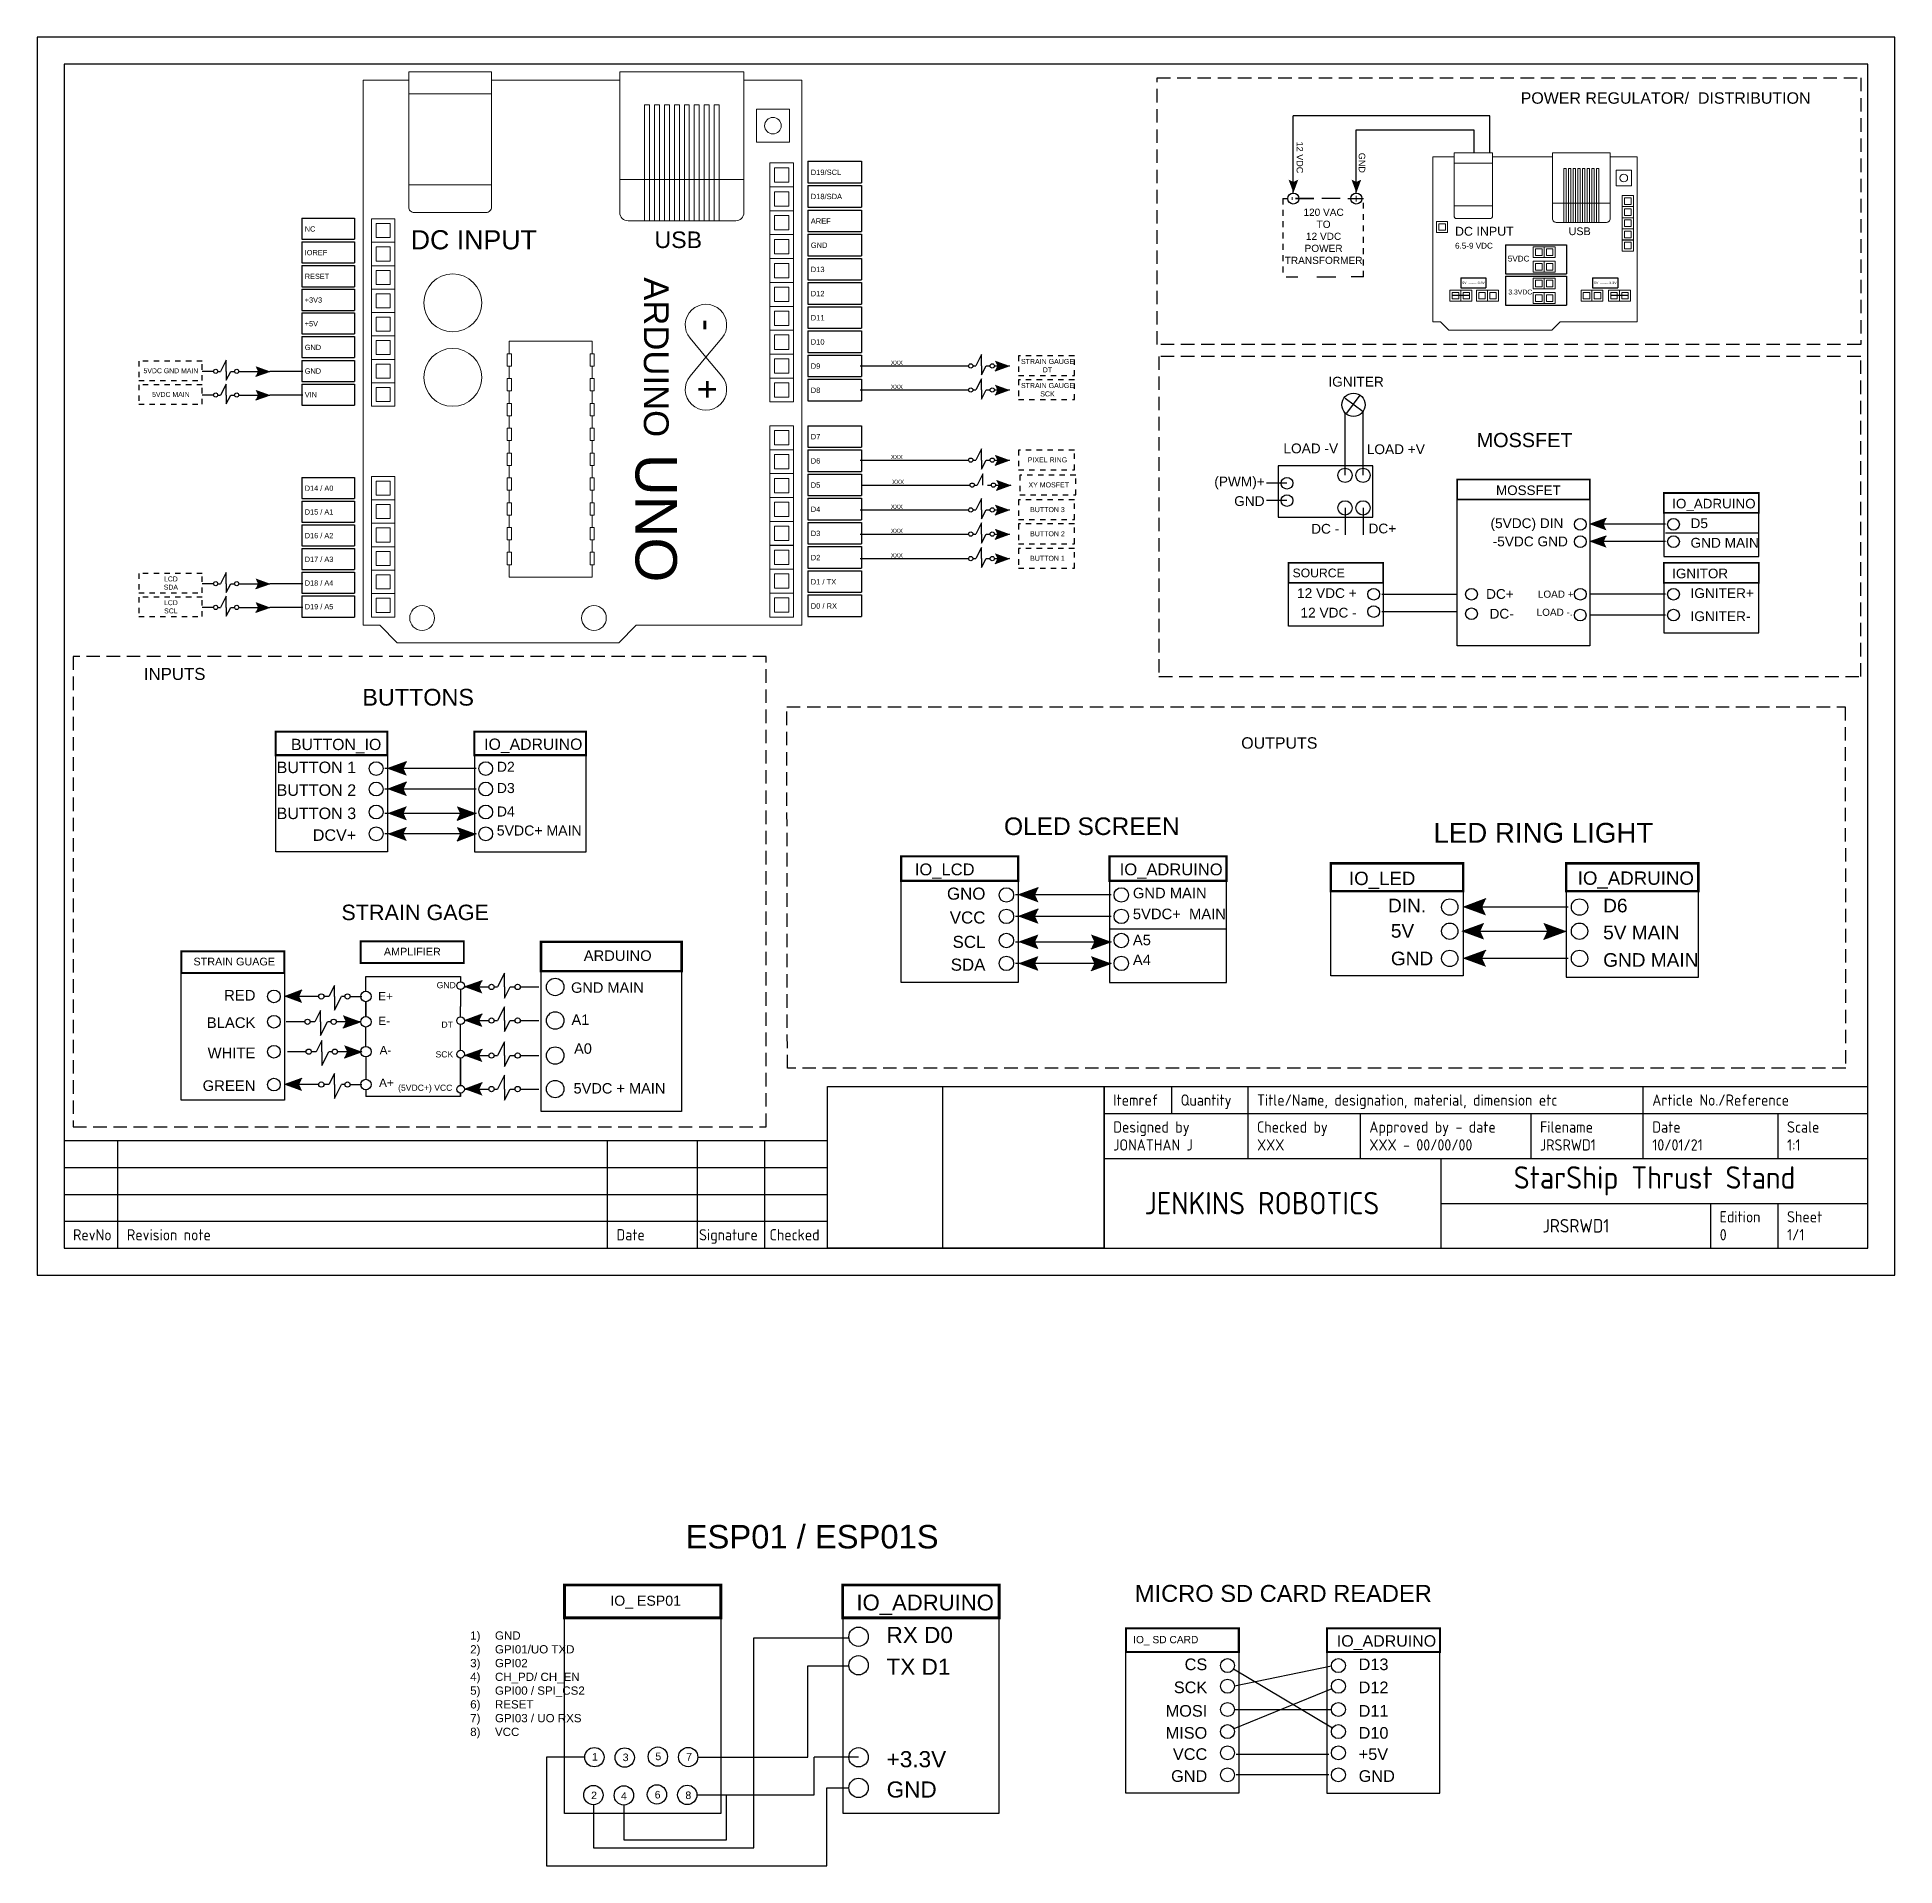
# Model space of a CAD drawing. Header units: inches. Extents: x 0 to 34.5, y -11 to 23.
import ezdxf
from ezdxf.enums import TextEntityAlignment as Align

# ---------------------------------------------------------------- set-up
doc = ezdxf.new("R2010")
doc.units = ezdxf.units.IN
doc.header["$MEASUREMENT"] = 0
for name, pattern in [('ACAD_ISO03W100', [30, 12, -18]), ('DASHED2', [0.375, 0.25, -0.125]), ('DOTS', [0.1, 0.05, -0.05]), ('HIDDEN', [0.375, 0.25, -0.125]), ('HIDDEN2', [0.1875, 0.125, -0.0625])]:
    doc.linetypes.add(name, pattern=pattern)
for name, color, linetype in [('COMPONETS', 7, 'Continuous'), ('template', 7, 'Continuous'), ('used io', 7, 'Continuous')]:
    doc.layers.add(name, color=color, linetype=linetype)
doc.styles.add('ISO Proportional', font='isocp.shx')
doc.styles.get("Standard").update_dxf_attribs({"font": 'Arial.ttf'})
picture_1 = doc.add_image_def('image1.png', size_in_pixel=(800, 801))

msp = doc.modelspace()

# ---------------------------------------------------------------- texts
at = {"layer": 'template'}
for s, width, gutter_width, insert, char_height, attachment_point in [('POWER REGULATOR/  DISTRIBUTION', 5.96195, 1.06, (27.548, 21.97), 0.21208, 1), ('\\pxqc,t13;INPUTS ', 3.42233, 3.422, (4.261, 11.276), 0.22332, 3), ('\\pxqc;OUTPUTS', 3.784, 1.06, (21.173, 9.988), 0.21208, 1)]:
    msp.add_mtext_dynamic_manual_height_columns(s, width=width, gutter_width=gutter_width, heights=[0], dxfattribs=dict(at, insert=insert, char_height=char_height, attachment_point=attachment_point))

# ---------------------------------------------------------------- blocks, each defined once
blk = doc.blocks.new('PSERIE')
at = {"color": 0, "lineweight": 5}
blk.add_line((13, 0), (13, 15), dxfattribs=at)
blk.add_lwpolyline([(0, 0), (17, 0, 0.414214), (18, 1), (18, 14, 0.414214), (17, 15), (0, 15)], format="xyb", close=True, dxfattribs=at)
for points in [[(18, 12), (4, 12), (4, 11.4), (18, 11.4)], [(18, 10.2), (4, 10.2), (4, 10.8), (18, 10.8)], [(18, 9), (4, 9), (4, 9.6), (18, 9.6)], [(18, 7.8), (4, 7.8), (4, 8.4), (18, 8.4)], [(18, 6.6), (4, 6.6), (4, 7.2), (18, 7.2)], [(18, 5.4), (4, 5.4), (4, 6), (18, 6)], [(18, 4.2), (4, 4.2), (4, 4.8), (18, 4.8)], [(18, 3), (4, 3), (4, 3.6), (18, 3.6)]]:
    blk.add_lwpolyline(points, dxfattribs=at)
blk = doc.blocks.new('I2C')
at = {"lineweight": 5}
for points in [[(-1.25, 0), (1.25, 0), (1.25, 2.5), (-1.25, 2.5)], [(-0.75, 0.5), (0.75, 0.5), (0.75, 2), (-0.75, 2)]]:
    blk.add_lwpolyline(points, close=True, dxfattribs=at)
blk = doc.blocks.new('tERMINAL BLOCKS')
at = {"layer": 'COMPONETS'}
h = blk.add_hatch(color=256, dxfattribs=at)
h.dxf.hatch_style = 1
h.paths.add_polyline_path([(4.074, 4.739), (4.176, 5.016), (4.074, 4.969), (3.973, 5.016)])
h = blk.add_hatch(color=256, dxfattribs=at)
h.dxf.hatch_style = 1
h.paths.add_polyline_path([(5.394, 4.739), (5.495, 5.016), (5.394, 4.969), (5.293, 5.016)])
at = {"linetype": 'Continuous', "ltscale": 0.079}
for p, q in [((8.189, 6.355), (4.072, 6.355)), ((8.189, 5.593), (8.189, 6.355)), ((5.392, 6.063), (7.854, 6.063)), ((7.854, 6.063), (7.854, 5.593)), ((7.402, 2.591), (7.768, 2.591)), ((11.094, 2.585), (10.728, 2.585))]:
    blk.add_line(p, q, dxfattribs=at)
at = {"layer": 'COMPONETS', "color": 7, "linetype": 'Continuous'}
for p, q in [((4.072, 4.736), (4.072, 6.355)), ((5.392, 4.736), (5.392, 6.063)), ((4.505, 4.62), (4.119, 4.62)), ((4.566, 2.981), (4.963, 2.981))]:
    blk.add_line(p, q, dxfattribs=at)
at = {"layer": 'COMPONETS'}
for p, q in [((3.922, 2.981), (4.17, 2.981)), ((5.542, 2.981), (5.282, 2.981))]:
    blk.add_line(p, q, dxfattribs=at)
at = {"layer": 'COMPONETS', "color": 7, "linetype": 'HIDDEN2'}
for points in [[(3.855, 4.62), (3.855, 2.981)], [(5.542, 2.981), (5.542, 4.62)]]:
    blk.add_lwpolyline(points, dxfattribs=at)
at = {"layer": 'COMPONETS', "color": 7, "linetype": 'Continuous'}
for points in [[(3.855, 4.62), (3.956, 4.62)], [(4.505, 4.62), (4.119, 4.62)], [(4.119, 4.62), (4.505, 4.62)], [(5.054, 4.62), (4.668, 4.62)], [(5.217, 4.62), (5.542, 4.62)]]:
    blk.add_lwpolyline(points, dxfattribs=at)
at = {"layer": 'COMPONETS', "color": 7}
for centre in [(4.072, 4.62), (5.392, 4.62)]:
    blk.add_circle(centre, 0.116, dxfattribs=at)
at = {"layer": 'template', "lineweight": 5}
for p, q in [((7.441, 5.36), (8.25, 5.36)), ((7.441, 4.47), (8.25, 4.47))]:
    blk.add_line(p, q, dxfattribs=at)
at = {"layer": 'template', "linetype": 'Continuous'}
for p, q in [((8.518, 3.649), (9.8, 3.649)), ((8.518, 3.649), (8.518, 3.043)), ((9.8, 3.649), (9.8, 3.043)), ((7.585, 2.96), (7.585, 2.75)), ((7.585, 2.96), (8.11, 2.96)), ((7.585, 2.75), (8.11, 2.75)), ((8.11, 2.96), (8.11, 2.75)), ((8.518, 3.043), (9.8, 3.043)), ((8.518, 2.992), (9.8, 2.992)), ((8.518, 2.992), (8.518, 2.386)), ((9.8, 2.992), (9.8, 2.386)), ((10.348, 2.96), (10.348, 2.75)), ((10.348, 2.96), (10.873, 2.96)), ((10.348, 2.75), (10.873, 2.75)), ((10.873, 2.96), (10.873, 2.75)), ((8.518, 2.386), (9.8, 2.386))]:
    blk.add_line(p, q, dxfattribs=at)
at = {"layer": 'template', "lineweight": 9}
blk.add_lwpolyline([(9.504, 5.495), (8.25, 5.495), (8.25, 5.576), (7.441, 5.576), (7.441, 5.495), (6.996, 5.495), (6.996, 2.033), (7.158, 2.033), (7.33, 1.861), (9.495, 1.861), (9.666, 2.033), (11.284, 2.033), (11.284, 5.495), (10.718, 5.495), (10.718, 5.576), (9.504, 5.576)], close=True, dxfattribs=at)
at = {"layer": 'template', "lineweight": 5}
blk.add_lwpolyline([(7.441, 5.495), (7.441, 4.254, 0.414214), (7.495, 4.2), (8.196, 4.2, 0.414214), (8.25, 4.254), (8.25, 5.495)], format="xyb", dxfattribs=at)
blk.add_lwpolyline([(10.839, 5.212), (10.839, 4.888), (11.163, 4.888), (11.163, 5.212)], close=True, dxfattribs=at)
blk.add_circle((11.001, 5.05), 0.0809, dxfattribs=at)
for name, p, xscale, yscale, zscale, rotation in [('PSERIE', (9.504, 5.576), 0.08090275560620337, 0.08090275560620337, 0.08090275560620337, 270), ('I2C', (11.203, 4.568), -0.0934543248190214, 0.0934543248190214, 0.0934543248190214, 90), ('I2C', (11.203, 4.334), -0.0934543248190214, 0.0934543248190214, 0.0934543248190214, 90), ('I2C', (7.077, 4.024), 0.09159361348244333, 0.09159361348244333, 0.09159361348244333, 270), ('I2C', (11.203, 4.101), -0.0934543248190214, 0.0934543248190214, 0.0934543248190214, 90), ('I2C', (11.203, 3.867), -0.0934543248190214, 0.0934543248190214, 0.0934543248190214, 90), ('I2C', (9.104, 3.496), 0.09159361348244333, 0.09159361348244333, 0.09159361348244333, 270), ('I2C', (9.333, 3.496), 0.09159361348244333, 0.09159361348244333, 0.09159361348244333, 270), ('I2C', (11.203, 3.634), -0.0934543248190214, 0.0934543248190214, 0.0934543248190214, 90), ('I2C', (9.104, 3.19), 0.09159361348244333, 0.09159361348244333, 0.09159361348244333, 270), ('I2C', (9.333, 3.19), 0.09159361348244333, 0.09159361348244333, 0.09159361348244333, 270), ('I2C', (9.104, 2.839), 0.09159361348244333, 0.09159361348244333, 0.09159361348244333, 270), ('I2C', (9.333, 2.839), 0.09159361348244333, 0.09159361348244333, 0.09159361348244333, 270), ('I2C', (7.356, 2.584), 0.09159361348244333, 0.09159361348244333, 0.09159361348244333, 270), ('I2C', (7.585, 2.584), 0.09159361348244333, 0.09159361348244333, 0.09159361348244333, 270), ('I2C', (7.914, 2.584), 0.09159361348244333, 0.09159361348244333, 0.09159361348244333, 270), ('I2C', (8.143, 2.584), 0.09159361348244333, 0.09159361348244333, 0.09159361348244333, 270), ('I2C', (9.104, 2.533), 0.09159361348244333, 0.09159361348244333, 0.09159361348244333, 270), ('I2C', (9.333, 2.533), 0.09159361348244333, 0.09159361348244333, 0.09159361348244333, 270), ('I2C', (10.105, 2.584), 0.09159361348244333, 0.09159361348244333, 0.09159361348244333, 270), ('I2C', (10.334, 2.584), 0.09159361348244333, 0.09159361348244333, 0.09159361348244333, 270), ('I2C', (10.682, 2.584), 0.09159361348244333, 0.09159361348244333, 0.09159361348244333, 270), ('I2C', (10.911, 2.584), 0.09159361348244333, 0.09159361348244333, 0.09159361348244333, 270)]:
    blk.add_blockref(name, p, dxfattribs=dict(at, xscale=xscale, yscale=yscale, zscale=zscale, rotation=rotation))
at = {"layer": 'COMPONETS', "char_height": 0.1358, "attachment_point": 1, "rotation": 270}
for s, insert in [('12 VDC', (4.276, 5.814)), ('GND', (5.58, 5.58))]:
    blk.add_mtext_dynamic_manual_height_columns(s, width=1.56501, gutter_width=1.204, heights=[0], dxfattribs=dict(at, insert=insert))
at = {"layer": 'COMPONETS', "color": 7, "linetype": 'Continuous', "char_height": 0.186, "width": 2.725, "attachment_point": 5, "rotation": 270}
for s, insert in [('+', (5.392, 4.62)), ('-', (4.072, 4.62))]:
    blk.add_mtext(s, dxfattribs=dict(at, insert=insert))
at = {"layer": 'COMPONETS', "color": 7, "linetype": 'Continuous', "insert": (4.707, 3.827), "char_height": 0.1512, "width": 2.21135, "attachment_point": 5}
blk.add_mtext('120 VAC \\PTO \\P12 VDC \\PPOWER \\PTRANSFORMER', dxfattribs=at)
at = {"layer": 'template', "lineweight": 5}
for s, height, p in [('DC INPUT', 0.1869, (8.078, 3.934)), ('USB', 0.1618, (10.076, 3.934))]:
    blk.add_text(s, height=height, dxfattribs=at).set_placement(p, align=Align.MIDDLE_CENTER)
at = {"layer": 'template', "linetype": 'Continuous', "attachment_point": 1}
for s, insert, char_height, width in [('6.5-9 VDC', (7.463, 3.692), 0.1215, 1.23595), ('5VDC', (8.57, 3.421), 0.1215, 1.23595), ('5V  ------- 3.3V', (7.614, 2.879), 0.05252, 0.53442), ('5V  ------- 3.3V', (10.377, 2.879), 0.05252, 0.53442), ('3.3VDC', (8.579, 2.711), 0.1029, 1.04722)]:
    blk.add_mtext(s, dxfattribs=dict(at, insert=insert, char_height=char_height, width=width))
blk = doc.blocks.new('Title Block')
at = {"linetype": 'ACAD_ISO03W100'}
blk.add_lwpolyline([(19.819, 0.5), (14.681, 0.5), (14.681, 3.503), (19.819, 3.503)], close=True, dxfattribs=at)
at = {"layer": 'template'}
for p, q in [((34.5, 23), (0, 23)), ((0, 23), (0, 0)), ((34.5, 0), (34.5, 23)), ((0.5, 22.5), (0.5, 0.5)), ((34, 22.5), (0.5, 22.5)), ((33, 22.5), (1.5, 22.5)), ((34, 0.5), (34, 22.5)), ((19.819, 3.503), (34, 3.503)), ((19.819, 3.003), (19.819, 3.503)), ((21.07, 3.003), (21.07, 3.503)), ((22.488, 3.003), (22.488, 3.503)), ((29.829, 3.003), (29.829, 3.503)), ((19.819, 3.003), (34, 3.003)), ((19.819, 0.5), (19.819, 3.003)), ((22.488, 2.168), (22.488, 3.003)), ((24.574, 2.168), (24.574, 3.003)), ((27.744, 2.168), (27.744, 3.003)), ((29.829, 2.168), (29.829, 3.003)), ((32.332, 2.168), (32.332, 3.003)), ((0.5, 2.5), (14.681, 2.5)), ((1.501, 0.5), (1.501, 2.5)), ((10.594, 0.5), (10.594, 2.5)), ((12.262, 0.5), (12.262, 2.5)), ((13.513, 0.5), (13.513, 2.5)), ((14.681, 0.5), (14.681, 2.5)), ((19.819, 2.168), (34, 2.168)), ((26.075, 0.5), (26.075, 2.168)), ((0.5, 2), (14.681, 2)), ((0.5, 1.5), (14.681, 1.5)), ((26.075, 1.334), (34, 1.334)), ((31.08, 0.5), (31.08, 1.334)), ((32.332, 0.5), (32.332, 1.334)), ((0.5, 1), (14.681, 1)), ((0.5, 0.5), (34, 0.5)), ((0, 0), (34.5, 0))]:
    blk.add_line(p, q, dxfattribs=at)
at = {"layer": 'template', "style": 'ISO Proportional'}
for s, height, p in [('Itemref', 0.2085, (19.986, 3.253)), ('Quantity', 0.2085, (21.237, 3.253)), ('Title/Name, designation, material, dimension etc', 0.20854, (22.655, 3.253)), ('Article No./Reference', 0.20854, (29.996, 3.253)), ('Designed by', 0.20854, (19.986, 2.752)), ('Checked by', 0.2085, (22.655, 2.752)), ('Approved by - date', 0.20854, (24.741, 2.752)), ('Filename', 0.2085, (27.911, 2.752)), ('Date', 0.2085, (29.996, 2.752)), ('Scale', 0.2085, (32.498, 2.752)), ('Edition', 0.2085, (31.247, 1.084)), ('Sheet', 0.2085, (32.498, 1.084)), ('RevNo', 0.2085, (0.667, 0.75)), ('Revision note', 0.20854, (1.668, 0.75)), ('Date', 0.2085, (10.76, 0.75)), ('Signature', 0.2085, (12.292, 0.75)), ('Checked', 0.2085, (13.603, 0.75))]:
    blk.add_text(s, height=height, dxfattribs=at).set_placement(p, align=Align.MIDDLE_LEFT)
at = {"layer": 'template', "style": 'ISO Proportional', "flags": 8}
for tag, p in [('DESIGNED_BY', (19.986, 2.419)), ('CHECKED_BY', (22.655, 2.419)), ('APPROVED_BY_DATE', (24.741, 2.419)), ('FILENAME', (27.911, 2.419)), ('DATE', (29.996, 2.419)), ('SCALE', (32.498, 2.419)), ('EDITION', (31.247, 0.75)), ('SHEET', (32.498, 0.75))]:
    blk.add_attdef(tag, text='', height=0.209, dxfattribs=at).set_placement(p, align=Align.MIDDLE_LEFT)
for tag, height, p in [('TITLE', 0.417, (30.038, 1.751)), ('OWNER', 0.417, (22.707, 1.368)), ('DRAWING_NUMBER', 0.25, (28.578, 0.917))]:
    blk.add_attdef(tag, text='', height=height, dxfattribs=at).set_placement(p, align=Align.MIDDLE)
at = {"linetype": 'ACAD_ISO03W100'}
image = blk.add_image(picture_1, insert=(16.82, 0.5), size_in_units=(2.999, 3.003), dxfattribs=at)
image.dxf.flags = 7
blk = doc.blocks.new('CHIP')
at = {"lineweight": 5}
for points in [[(1.5, -5), (0, -5), (0, 5), (1.5, 5)], [(3, 5), (4.5, 5)], [(6, 5), (7.5, 5)], [(9, 5), (10.5, 5)], [(12, 5), (13.5, 5)], [(15, 5), (16.5, 5)], [(18, 5), (19.5, 5)], [(21, 5), (22.5, 5)], [(24, 5), (25.5, 5)], [(27, 5), (28.5, 5), (28.5, -5), (27, -5)], [(4.5, -5), (3, -5)], [(7.5, -5), (6, -5)], [(10.5, -5), (9, -5)], [(13.5, -5), (12, -5)], [(16.5, -5), (15, -5)], [(19.5, -5), (18, -5)], [(22.5, -5), (21, -5)], [(25.5, -5), (24, -5)]]:
    blk.add_lwpolyline(points, dxfattribs=at)
for points in [[(1.5, 4.75), (1.5, 5.25), (3, 5.25), (3, 4.75)], [(4.5, 4.75), (4.5, 5.25), (6, 5.25), (6, 4.75)], [(7.5, 4.75), (7.5, 5.25), (9, 5.25), (9, 4.75)], [(10.5, 4.75), (10.5, 5.25), (12, 5.25), (12, 4.75)], [(13.5, 4.75), (13.5, 5.25), (15, 5.25), (15, 4.75)], [(16.5, 4.75), (16.5, 5.25), (18, 5.25), (18, 4.75)], [(19.5, 4.75), (19.5, 5.25), (21, 5.25), (21, 4.75)], [(22.5, 4.75), (22.5, 5.25), (24, 5.25), (24, 4.75)], [(25.5, 4.75), (25.5, 5.25), (27, 5.25), (27, 4.75)], [(1.5, -4.75), (1.5, -5.25), (3, -5.25), (3, -4.75)], [(4.5, -4.75), (4.5, -5.25), (6, -5.25), (6, -4.75)], [(7.5, -4.75), (7.5, -5.25), (9, -5.25), (9, -4.75)], [(10.5, -4.75), (10.5, -5.25), (12, -5.25), (12, -4.75)], [(13.5, -4.75), (13.5, -5.25), (15, -5.25), (15, -4.75)], [(16.5, -4.75), (16.5, -5.25), (18, -5.25), (18, -4.75)], [(19.5, -4.75), (19.5, -5.25), (21, -5.25), (21, -4.75)], [(22.5, -4.75), (22.5, -5.25), (24, -5.25), (24, -4.75)], [(25.5, -4.75), (25.5, -5.25), (27, -5.25), (27, -4.75)]]:
    blk.add_lwpolyline(points, close=True, dxfattribs=at)
blk = doc.blocks.new('ARDUINO UNO IO')
at = {"layer": 'used io'}
h = blk.add_hatch(color=256, dxfattribs=at)
h.dxf.hatch_style = 1
h.paths.add_polyline_path([(8.821, 4.146), (8.647, 4.209), (8.677, 4.146), (8.647, 4.083)])
h = blk.add_hatch(color=0, dxfattribs=at)
h.dxf.hatch_style = 1
h.paths.add_polyline_path([(0.042, 4.081), (-0.129, 4.143), (-0.1, 4.081), (-0.129, 4.019)])
h = blk.add_hatch(color=0, dxfattribs=at)
h.dxf.hatch_style = 1
h.paths.add_polyline_path([(0.042, 3.8), (-0.129, 3.862), (-0.1, 3.8), (-0.129, 3.738)])
h = blk.add_hatch(color=256, dxfattribs=at)
h.dxf.hatch_style = 1
h.paths.add_polyline_path([(8.821, 3.86), (8.647, 3.923), (8.677, 3.86), (8.647, 3.797)])
h = blk.add_hatch(color=0, dxfattribs=at)
h.dxf.hatch_style = 1
h.paths.add_polyline_path([(8.821, 3.027), (8.647, 3.09), (8.677, 3.027), (8.647, 2.963)])
h = blk.add_hatch(color=0, dxfattribs=at)
h.dxf.hatch_style = 1
h.paths.add_polyline_path([(8.836, 2.73), (8.663, 2.793), (8.692, 2.73), (8.663, 2.667)])
h = blk.add_hatch(color=256, dxfattribs=at)
h.dxf.hatch_style = 1
h.paths.add_polyline_path([(8.821, 2.436), (8.647, 2.499), (8.677, 2.436), (8.647, 2.373)])
h = blk.add_hatch(color=256, dxfattribs=at)
h.dxf.hatch_style = 1
h.paths.add_polyline_path([(8.821, 2.149), (8.647, 2.212), (8.677, 2.149), (8.647, 2.086)])
h = blk.add_hatch(color=256, dxfattribs=at)
h.dxf.hatch_style = 1
h.paths.add_polyline_path([(8.821, 1.858), (8.647, 1.921), (8.677, 1.858), (8.647, 1.795)])
h = blk.add_hatch(color=0, dxfattribs=at)
h.dxf.hatch_style = 1
h.paths.add_polyline_path([(0.042, 1.56), (-0.129, 1.622), (-0.1, 1.56), (-0.129, 1.497)])
h = blk.add_hatch(color=0, dxfattribs=at)
h.dxf.hatch_style = 1
h.paths.add_polyline_path([(0.042, 1.278), (-0.129, 1.341), (-0.1, 1.278), (-0.129, 1.216)])
at = {"layer": 'template', "lineweight": 5}
for p, q in [((1.689, 7.376), (2.672, 7.376)), ((1.689, 6.295), (2.672, 6.295)), ((5.03, 4.474), (5.218, 4.25)), ((5.406, 4.474), (5.218, 4.25)), ((5.03, 4.025), (5.218, 4.25)), ((5.406, 4.025), (5.218, 4.25))]:
    blk.add_line(p, q, dxfattribs=at)
at = {"layer": 'template', "linetype": 'Continuous'}
for p, q in [((6.427, 6.576), (7.065, 6.576)), ((6.427, 6.576), (6.427, 6.32)), ((7.065, 6.576), (7.065, 6.32)), ((6.427, 6.32), (7.065, 6.32)), ((6.427, 6.288), (6.427, 6.033)), ((6.427, 6.288), (7.065, 6.288)), ((7.065, 6.288), (7.065, 6.033)), ((6.427, 6.033), (7.065, 6.033)), ((6.427, 5.996), (7.065, 5.996)), ((6.427, 5.996), (6.427, 5.741)), ((7.065, 5.996), (7.065, 5.741)), ((0.421, 5.9), (1.046, 5.9)), ((0.421, 5.9), (0.421, 5.65)), ((1.046, 5.9), (1.046, 5.65)), ((6.427, 5.741), (7.065, 5.741)), ((0.421, 5.65), (1.046, 5.65)), ((0.421, 5.619), (0.421, 5.369)), ((0.421, 5.619), (1.046, 5.619)), ((1.046, 5.619), (1.046, 5.369)), ((6.427, 5.709), (6.427, 5.454)), ((6.427, 5.709), (7.065, 5.709)), ((7.065, 5.709), (7.065, 5.454)), ((0.421, 5.369), (1.046, 5.369)), ((0.421, 5.338), (0.421, 5.087)), ((0.421, 5.338), (1.046, 5.338)), ((1.046, 5.338), (1.046, 5.087)), ((6.427, 5.454), (7.065, 5.454)), ((6.427, 5.422), (6.427, 5.167)), ((6.427, 5.422), (7.065, 5.422)), ((7.065, 5.422), (7.065, 5.167)), ((0.421, 5.087), (1.046, 5.087)), ((6.427, 5.167), (7.065, 5.167)), ((6.427, 5.135), (7.065, 5.135)), ((6.427, 5.135), (6.427, 4.88)), ((7.065, 5.135), (7.065, 4.88)), ((0.421, 5.056), (1.046, 5.056)), ((0.421, 5.056), (0.421, 4.806)), ((1.046, 5.056), (1.046, 4.806)), ((6.427, 4.88), (7.065, 4.88)), ((0.421, 4.806), (1.046, 4.806)), ((0.421, 4.775), (0.421, 4.525)), ((0.421, 4.775), (1.046, 4.775)), ((1.046, 4.775), (1.046, 4.525)), ((6.427, 4.848), (6.427, 4.593)), ((6.427, 4.848), (7.065, 4.848)), ((7.065, 4.848), (7.065, 4.593)), ((0.421, 4.525), (1.046, 4.525)), ((0.421, 4.494), (0.421, 4.244)), ((0.421, 4.494), (1.046, 4.494)), ((1.046, 4.494), (1.046, 4.244)), ((6.427, 4.593), (7.065, 4.593)), ((6.427, 4.561), (6.427, 4.306)), ((6.427, 4.561), (7.065, 4.561)), ((7.065, 4.561), (7.065, 4.306)), ((0.421, 4.244), (1.046, 4.244)), ((0.421, 4.212), (1.046, 4.212)), ((0.421, 4.212), (0.421, 3.962)), ((1.046, 4.212), (1.046, 3.962)), ((6.427, 4.306), (7.065, 4.306)), ((6.427, 4.274), (7.065, 4.274)), ((6.427, 4.274), (6.427, 4.019)), ((7.065, 4.274), (7.065, 4.019)), ((6.427, 4.019), (7.065, 4.019)), ((6.427, 3.987), (6.427, 3.732)), ((6.427, 3.987), (7.065, 3.987)), ((7.065, 3.987), (7.065, 3.732)), ((0.421, 3.962), (1.046, 3.962)), ((0.421, 3.931), (0.421, 3.681)), ((0.421, 3.931), (1.046, 3.931)), ((1.046, 3.931), (1.046, 3.681)), ((0.421, 3.681), (1.046, 3.681)), ((6.427, 3.732), (7.065, 3.732)), ((6.427, 3.435), (7.065, 3.435)), ((6.427, 3.435), (6.427, 3.18)), ((7.065, 3.435), (7.065, 3.18)), ((6.427, 3.18), (7.065, 3.18)), ((6.427, 3.148), (6.427, 2.893)), ((6.427, 3.148), (7.065, 3.148)), ((7.065, 3.148), (7.065, 2.893)), ((6.427, 2.893), (7.065, 2.893)), ((0.421, 2.821), (1.046, 2.821)), ((0.421, 2.821), (0.421, 2.571)), ((1.046, 2.821), (1.046, 2.571)), ((6.427, 2.861), (6.427, 2.606)), ((6.427, 2.861), (7.065, 2.861)), ((7.065, 2.861), (7.065, 2.606)), ((0.421, 2.571), (1.046, 2.571)), ((0.421, 2.54), (0.421, 2.29)), ((0.421, 2.54), (1.046, 2.54)), ((1.046, 2.54), (1.046, 2.29)), ((6.427, 2.606), (7.065, 2.606)), ((6.427, 2.574), (7.065, 2.574)), ((6.427, 2.574), (6.427, 2.319)), ((7.065, 2.574), (7.065, 2.319)), ((0.421, 2.29), (1.046, 2.29)), ((0.421, 2.258), (0.421, 2.008)), ((0.421, 2.258), (1.046, 2.258)), ((1.046, 2.258), (1.046, 2.008)), ((6.427, 2.319), (7.065, 2.319)), ((6.427, 2.287), (6.427, 2.032)), ((6.427, 2.287), (7.065, 2.287)), ((7.065, 2.287), (7.065, 2.032)), ((0.421, 2.008), (1.046, 2.008)), ((6.427, 2.032), (7.065, 2.032)), ((6.427, 2), (6.427, 1.745)), ((6.427, 2), (7.065, 2)), ((7.065, 2), (7.065, 1.745)), ((0.421, 1.977), (1.046, 1.977)), ((0.421, 1.977), (0.421, 1.727)), ((1.046, 1.977), (1.046, 1.727)), ((0.421, 1.727), (1.046, 1.727)), ((0.421, 1.696), (0.421, 1.446)), ((0.421, 1.696), (1.046, 1.696)), ((1.046, 1.696), (1.046, 1.446)), ((6.427, 1.745), (7.065, 1.745)), ((6.427, 1.713), (7.065, 1.713)), ((6.427, 1.713), (6.427, 1.458)), ((7.065, 1.713), (7.065, 1.458)), ((0.421, 1.446), (1.046, 1.446)), ((0.421, 1.414), (0.421, 1.164)), ((0.421, 1.414), (1.046, 1.414)), ((1.046, 1.414), (1.046, 1.164)), ((6.427, 1.458), (7.065, 1.458)), ((6.427, 1.426), (6.427, 1.17)), ((6.427, 1.426), (7.065, 1.426)), ((7.065, 1.426), (7.065, 1.17)), ((0.421, 1.164), (1.046, 1.164)), ((6.427, 1.17), (7.065, 1.17))]:
    blk.add_line(p, q, dxfattribs=at)
at = {"layer": 'template', "lineweight": 9}
blk.add_lwpolyline([(4.195, 7.54), (2.672, 7.54), (2.672, 7.638), (1.689, 7.638), (1.689, 7.54), (1.148, 7.54), (1.148, 1.066), (1.345, 1.066), (1.553, 0.858), (4.183, 0.858), (4.391, 1.066), (6.356, 1.066), (6.356, 7.54), (5.669, 7.54), (5.669, 7.638), (4.195, 7.638)], close=True, dxfattribs=at)
at = {"layer": 'template', "lineweight": 5}
blk.add_lwpolyline([(1.689, 7.54), (1.689, 6.033, 0.414214), (1.754, 5.967), (2.606, 5.967, 0.414214), (2.672, 6.033), (2.672, 7.54)], format="xyb", dxfattribs=at)
blk.add_lwpolyline([(5.816, 7.196), (5.816, 6.803), (6.209, 6.803), (6.209, 7.196)], close=True, dxfattribs=at)
for centre, radius in [((6.013, 6.999), 0.0983), ((2.212, 4.894), 0.344), ((2.212, 4.01), 0.344), ((1.848, 1.152), 0.147), ((3.888, 1.152), 0.147)]:
    blk.add_circle(centre, radius, dxfattribs=at)
for centre, start, end in [((5.218, 4.632), 320, 220), ((5.218, 3.867), 140, 40)]:
    blk.add_arc(centre, 0.246, start, end, dxfattribs=at)
at = {"layer": 'used io', "color": 0, "linetype": 'Continuous'}
for p, q in [((-0.477, 4.213), (-0.545, 4.081)), ((-0.477, 4.081), (-0.477, 4.213)), ((-0.577, 4.081), (-0.545, 4.081)), ((-0.477, 4.081), (-0.477, 3.976)), ((-0.477, 3.976), (-0.423, 4.081)), ((-0.423, 4.081), (-0.377, 4.081)), ((-0.577, 3.8), (-0.545, 3.8)), ((-0.477, 3.931), (-0.545, 3.8)), ((-0.477, 3.8), (-0.477, 3.931)), ((-0.477, 3.8), (-0.477, 3.695)), ((-0.477, 3.695), (-0.423, 3.8)), ((-0.423, 3.8), (-0.377, 3.8)), ((8.489, 3.16), (8.42, 3.027)), ((8.489, 3.027), (8.489, 3.16)), ((8.388, 3.027), (8.42, 3.027)), ((8.489, 3.027), (8.489, 2.92)), ((8.489, 2.92), (8.544, 3.027)), ((8.544, 3.027), (8.59, 3.027)), ((8.403, 2.73), (8.436, 2.73)), ((8.504, 2.864), (8.436, 2.73)), ((8.504, 2.73), (8.504, 2.864)), ((8.559, 2.73), (8.606, 2.73)), ((-0.577, 1.56), (-0.545, 1.56)), ((-0.477, 1.691), (-0.545, 1.56)), ((-0.477, 1.56), (-0.477, 1.691)), ((-0.477, 1.56), (-0.477, 1.454)), ((-0.477, 1.454), (-0.423, 1.56)), ((-0.423, 1.56), (-0.377, 1.56)), ((-0.477, 1.41), (-0.545, 1.278)), ((-0.477, 1.278), (-0.477, 1.41)), ((-0.577, 1.278), (-0.545, 1.278)), ((-0.477, 1.278), (-0.477, 1.173)), ((-0.477, 1.173), (-0.423, 1.278)), ((-0.423, 1.278), (-0.377, 1.278))]:
    blk.add_line(p, q, dxfattribs=at)
at = {"layer": 'used io', "linetype": 'Continuous'}
for p, q in [((8.489, 4.28), (8.42, 4.146)), ((8.489, 4.146), (8.489, 4.28)), ((8.388, 4.146), (8.42, 4.146)), ((8.489, 3.994), (8.42, 3.86)), ((8.489, 4.146), (8.489, 4.039)), ((8.489, 4.039), (8.544, 4.146)), ((8.489, 3.86), (8.489, 3.994)), ((8.544, 4.146), (8.59, 4.146)), ((8.388, 3.86), (8.42, 3.86)), ((8.489, 3.86), (8.489, 3.753)), ((8.489, 3.753), (8.544, 3.86)), ((8.544, 3.86), (8.59, 3.86)), ((8.388, 2.436), (8.42, 2.436)), ((8.489, 2.57), (8.42, 2.436)), ((8.489, 2.436), (8.489, 2.57)), ((8.489, 2.436), (8.489, 2.329)), ((8.489, 2.329), (8.544, 2.436)), ((8.544, 2.436), (8.59, 2.436)), ((8.489, 2.283), (8.42, 2.149)), ((8.489, 2.149), (8.489, 2.283)), ((8.388, 2.149), (8.42, 2.149)), ((8.489, 1.991), (8.42, 1.858)), ((8.489, 2.149), (8.489, 2.042)), ((8.489, 2.042), (8.544, 2.149)), ((8.489, 1.858), (8.489, 1.991)), ((8.544, 2.149), (8.59, 2.149)), ((8.388, 1.858), (8.42, 1.858)), ((8.489, 1.858), (8.489, 1.751)), ((8.489, 1.751), (8.544, 1.858)), ((8.544, 1.858), (8.59, 1.858))]:
    blk.add_line(p, q, dxfattribs=at)
at = {"layer": 'used io', "color": 0}
for p, q in [((-0.626, 4.081), (-0.763, 4.081)), ((-0.328, 4.081), (0.042, 4.081)), ((0.042, 4.081), (-0.129, 4.019)), ((0.433, 4.081), (0.042, 4.081)), ((-0.626, 3.8), (-0.763, 3.8)), ((-0.328, 3.8), (0.042, 3.8)), ((0.042, 3.8), (-0.129, 3.738)), ((0.433, 3.8), (0.042, 3.8)), ((7.049, 3.027), (8.337, 3.027)), ((8.641, 3.027), (8.821, 3.027)), ((8.821, 3.027), (8.647, 2.963)), ((7.065, 2.73), (8.352, 2.73)), ((8.656, 2.73), (8.836, 2.73)), ((8.836, 2.73), (8.663, 2.667)), ((-0.626, 1.56), (-0.763, 1.56)), ((-0.328, 1.56), (0.042, 1.56)), ((0.042, 1.56), (-0.129, 1.497)), ((0.433, 1.56), (0.042, 1.56)), ((-0.626, 1.278), (-0.763, 1.278)), ((-0.328, 1.278), (0.042, 1.278)), ((0.042, 1.278), (-0.129, 1.216)), ((0.433, 1.278), (0.042, 1.278))]:
    blk.add_line(p, q, dxfattribs=at)
at = {"layer": 'used io'}
for p, q in [((7.049, 4.146), (8.337, 4.146)), ((8.641, 4.146), (8.821, 4.146)), ((8.821, 4.146), (8.647, 4.083)), ((7.049, 3.86), (8.337, 3.86)), ((8.641, 3.86), (8.821, 3.86)), ((8.821, 3.86), (8.647, 3.797)), ((7.049, 2.436), (8.337, 2.436)), ((8.641, 2.436), (8.821, 2.436)), ((8.821, 2.436), (8.647, 2.373)), ((7.049, 2.149), (8.337, 2.149)), ((8.641, 2.149), (8.821, 2.149)), ((8.821, 2.149), (8.647, 2.086)), ((7.049, 1.858), (8.337, 1.858)), ((8.641, 1.858), (8.821, 1.858)), ((8.821, 1.858), (8.647, 1.795))]:
    blk.add_line(p, q, dxfattribs=at)
at = {"layer": 'used io', "color": 0, "linetype": 'DOTS'}
for points in [[(-1.516, 3.973), (-0.763, 3.973), (-0.763, 4.203), (-1.516, 4.203)], [(-1.516, 3.692), (-0.763, 3.692), (-0.763, 3.922), (-1.516, 3.922)], [(8.928, 2.913), (9.591, 2.913), (9.591, 3.146), (8.928, 3.146)], [(8.943, 2.616), (9.607, 2.616), (9.607, 2.85), (8.943, 2.85)], [(-1.516, 1.452), (-0.763, 1.452), (-0.763, 1.681), (-1.516, 1.681)], [(-1.516, 1.171), (-0.763, 1.171), (-0.763, 1.4), (-1.516, 1.4)]]:
    blk.add_lwpolyline(points, close=True, dxfattribs=at)
at = {"layer": 'used io', "linetype": 'DOTS'}
for points in [[(8.928, 4.032), (9.591, 4.032), (9.591, 4.266), (8.928, 4.266)], [(8.928, 3.746), (9.591, 3.746), (9.591, 3.98), (8.928, 3.98)], [(8.928, 2.322), (9.591, 2.322), (9.591, 2.556), (8.928, 2.556)], [(8.928, 2.035), (9.591, 2.035), (9.591, 2.269), (8.928, 2.269)], [(8.928, 1.744), (9.591, 1.744), (9.591, 1.977), (8.928, 1.977)]]:
    blk.add_lwpolyline(points, close=True, dxfattribs=at)
at = {"layer": 'used io', "color": 0}
for centre, radius in [((-0.602, 4.081), 0.0249), ((-0.353, 4.081), 0.0249), ((-0.602, 3.8), 0.0249), ((-0.353, 3.8), 0.0249), ((8.362, 3.027), 0.0253), ((8.616, 3.027), 0.0253), ((8.378, 2.73), 0.0253), ((8.631, 2.73), 0.0253), ((-0.602, 1.56), 0.0249), ((-0.353, 1.56), 0.0249), ((-0.602, 1.278), 0.0249), ((-0.353, 1.278), 0.0249)]:
    blk.add_circle(centre, radius, dxfattribs=at)
at = {"layer": 'used io'}
for centre in [(8.362, 4.146), (8.616, 4.146), (8.362, 3.86), (8.616, 3.86), (8.362, 2.436), (8.616, 2.436), (8.362, 2.149), (8.616, 2.149), (8.362, 1.858), (8.616, 1.858)]:
    blk.add_circle(centre, 0.0253, dxfattribs=at)
at = {"layer": 'template', "lineweight": 5}
for name, p, xscale, yscale, zscale, rotation in [('PSERIE', (4.195, 7.638), 0.09826368354313948, 0.09826368354313948, 0.09826368354313948, 270), ('I2C', (6.258, 6.414), -0.1135086948639108, 0.1135086948639108, 0.1135086948639108, 90), ('I2C', (6.258, 6.13), -0.1135086948639108, 0.1135086948639108, 0.1135086948639108, 90), ('I2C', (6.258, 5.847), -0.1135086948639108, 0.1135086948639108, 0.1135086948639108, 90), ('I2C', (1.247, 5.753), 0.1112486933525578, 0.1112486933525578, 0.1112486933525578, 270), ('I2C', (1.247, 5.475), 0.1112486933525578, 0.1112486933525578, 0.1112486933525578, 270), ('I2C', (6.258, 5.563), -0.1135086948639108, 0.1135086948639108, 0.1135086948639108, 90), ('I2C', (1.247, 5.197), 0.1112486933525578, 0.1112486933525578, 0.1112486933525578, 270), ('I2C', (6.258, 5.279), -0.1135086948639108, 0.1135086948639108, 0.1135086948639108, 90), ('I2C', (6.258, 4.995), -0.1135086948639108, 0.1135086948639108, 0.1135086948639108, 90), ('I2C', (1.247, 4.919), 0.1112486933525578, 0.1112486933525578, 0.1112486933525578, 270), ('I2C', (6.258, 4.711), -0.1135086948639108, 0.1135086948639108, 0.1135086948639108, 90), ('I2C', (1.247, 4.641), 0.1112486933525578, 0.1112486933525578, 0.1112486933525578, 270), ('I2C', (1.247, 4.363), 0.1112486933525578, 0.1112486933525578, 0.1112486933525578, 270), ('CHIP', (3.375, 4.438), 0.09826368354313948, 0.09826368354313948, 0.09826368354313948, 270), ('I2C', (6.258, 4.428), -0.1135086948639108, 0.1135086948639108, 0.1135086948639108, 90), ('I2C', (1.247, 4.085), 0.1112486933525578, 0.1112486933525578, 0.1112486933525578, 270), ('I2C', (6.258, 4.144), -0.1135086948639108, 0.1135086948639108, 0.1135086948639108, 90), ('I2C', (6.258, 3.86), -0.1135086948639108, 0.1135086948639108, 0.1135086948639108, 90), ('I2C', (1.247, 3.806), 0.1112486933525578, 0.1112486933525578, 0.1112486933525578, 270), ('I2C', (6.258, 3.293), -0.1135086948639108, 0.1135086948639108, 0.1135086948639108, 90), ('I2C', (6.258, 3.009), -0.1135086948639108, 0.1135086948639108, 0.1135086948639108, 90), ('I2C', (6.258, 2.725), -0.1135086948639108, 0.1135086948639108, 0.1135086948639108, 90), ('I2C', (1.247, 2.694), 0.1112486933525578, 0.1112486933525578, 0.1112486933525578, 270), ('I2C', (1.247, 2.416), 0.1112486933525578, 0.1112486933525578, 0.1112486933525578, 270), ('I2C', (6.258, 2.441), -0.1135086948639108, 0.1135086948639108, 0.1135086948639108, 90), ('I2C', (1.247, 2.138), 0.1112486933525578, 0.1112486933525578, 0.1112486933525578, 270), ('I2C', (6.258, 2.157), -0.1135086948639108, 0.1135086948639108, 0.1135086948639108, 90), ('I2C', (1.247, 1.86), 0.1112486933525578, 0.1112486933525578, 0.1112486933525578, 270), ('I2C', (6.258, 1.874), -0.1135086948639108, 0.1135086948639108, 0.1135086948639108, 90), ('I2C', (1.247, 1.581), 0.1112486933525578, 0.1112486933525578, 0.1112486933525578, 270), ('I2C', (6.258, 1.59), -0.1135086948639108, 0.1135086948639108, 0.1135086948639108, 90), ('I2C', (1.247, 1.303), 0.1112486933525578, 0.1112486933525578, 0.1112486933525578, 270), ('I2C', (6.258, 1.306), -0.1135086948639108, 0.1135086948639108, 0.1135086948639108, 90)]:
    blk.add_blockref(name, p, dxfattribs=dict(at, xscale=xscale, yscale=yscale, zscale=zscale, rotation=rotation))
for s, height, p in [('DC INPUT', 0.227, (2.462, 5.644)), ('USB', 0.1965, (4.889, 5.644))]:
    blk.add_text(s, height=height, dxfattribs=at).set_placement(p, align=Align.MIDDLE_CENTER)
for s, height, p in [('ARDUINO', 0.2948, (4.628, 4.25)), ('-', 0.295, (5.238, 4.632)), ('+', 0.295, (5.238, 3.867)), ('UNO', 0.4913, (4.627, 2.338))]:
    blk.add_text(s, height=height, rotation=270, dxfattribs=at).set_placement(p, align=Align.MIDDLE_CENTER)
at = {"layer": 'template', "linetype": 'Continuous', "attachment_point": 1}
for s, insert, char_height, width in [('D19/SCL', (6.462, 6.477), 0.0638, 0.6491), ('D18/SDA', (6.462, 6.19), 0.0638, 0.6491), ('NC', (0.455, 5.804), 0.0625, 0.63617), ('AREF', (6.462, 5.898), 0.0638, 0.6491), ('IOREF', (0.455, 5.523), 0.0625, 0.63617), ('GND', (6.462, 5.611), 0.0638, 0.6491), ('D13', (6.462, 5.324), 0.0638, 0.6491), ('RESET', (0.455, 5.241), 0.0625, 0.63617), ('+3V3', (0.455, 4.96), 0.0625, 0.63617), ('D12', (6.462, 5.037), 0.0638, 0.6491), ('+5V', (0.455, 4.679), 0.0625, 0.63617), ('D11', (6.462, 4.75), 0.0638, 0.6491), ('D10', (6.462, 4.463), 0.0638, 0.6491), ('GND', (0.455, 4.397), 0.0625, 0.63617), ('GND', (0.455, 4.116), 0.0625, 0.63617), ('D9', (6.462, 4.176), 0.0638, 0.6491), ('VIN', (0.455, 3.835), 0.0625, 0.63617), ('D8', (6.462, 3.889), 0.0638, 0.6491), ('D7', (6.462, 3.337), 0.0638, 0.6491), ('D6', (6.462, 3.05), 0.0638, 0.6491), ('D14 / A0', (0.455, 2.725), 0.0625, 0.63617), ('D5', (6.462, 2.763), 0.0638, 0.6491), ('D15 / A1', (0.455, 2.443), 0.0625, 0.63617), ('D4', (6.462, 2.476), 0.0638, 0.6491), ('D16 / A2', (0.455, 2.162), 0.0625, 0.63617), ('D3', (6.462, 2.189), 0.0638, 0.6491), ('D17 / A3', (0.455, 1.881), 0.0625, 0.63617), ('D2', (6.462, 1.902), 0.0638, 0.6491), ('D18 / A4', (0.455, 1.599), 0.0625, 0.63617), ('D1 / TX', (6.462, 1.614), 0.0638, 0.6491), ('D0 / RX', (6.462, 1.327), 0.0638, 0.6491), ('D19 / A5', (0.455, 1.318), 0.0625, 0.63617)]:
    blk.add_mtext(s, dxfattribs=dict(at, insert=insert, char_height=char_height, width=width))
at = {"layer": 'used io', "linetype": 'Continuous', "char_height": 0.0508, "width": 0.74338, "attachment_point": 5}
for insert in [(7.484, 4.184), (7.484, 3.898), (7.484, 2.474), (7.484, 2.187), (7.484, 1.896)]:
    blk.add_mtext('XXX', dxfattribs=dict(at, insert=insert))
at = {"layer": 'used io', "linetype": 'DOTS', "width": 0.87127, "attachment_point": 5}
for s, insert, char_height in [('{\\C0;STRAIN GAUGE\\PDT}', (9.272, 4.149), 0.05957), ('{\\C0;STRAIN GAUGE\\PSCK}', (9.272, 3.863), 0.05957), ('BUTTON 3', (9.272, 2.439), 0.0596), ('BUTTON 2', (9.272, 2.152), 0.0596), ('BUTTON 1', (9.272, 1.861), 0.0596)]:
    blk.add_mtext(s, dxfattribs=dict(at, insert=insert, char_height=char_height))
at = {"layer": 'used io', "color": 0, "linetype": 'DOTS', "attachment_point": 5}
for s, insert, char_height, width in [('5VDC GND MAIN', (-1.134, 4.088), 0.05858, 0.85677), ('5VDC MAIN', (-1.134, 3.807), 0.0586, 0.85677), ('PIXEL RING', (9.272, 3.03), 0.0596, 0.87127), ('XY MOSFET', (9.287, 2.733), 0.0596, 0.87127), ('LCD\\PSDA', (-1.134, 1.567), 0.0586, 0.85677), ('LCD\\PSCL', (-1.134, 1.285), 0.0586, 0.85677)]:
    blk.add_mtext(s, dxfattribs=dict(at, insert=insert, char_height=char_height, width=width))
at = {"layer": 'used io', "color": 0, "linetype": 'Continuous', "char_height": 0.0508, "width": 0.74338, "attachment_point": 5}
for insert in [(7.484, 3.064), (7.499, 2.768)]:
    blk.add_mtext('XXX', dxfattribs=dict(at, insert=insert))
blk = doc.blocks.new('OLED SCREEN')
at = {"layer": 'used io'}
h = blk.add_hatch(color=256, dxfattribs=at)
h.dxf.hatch_style = 1
h.paths.add_polyline_path([(1.161, 2.095), (1.393, 2.01), (1.354, 2.095), (1.393, 2.179)])
h = blk.add_hatch(color=256, dxfattribs=at)
h.dxf.hatch_style = 1
h.paths.add_polyline_path([(1.161, 1.851), (1.393, 1.766), (1.354, 1.851), (1.393, 1.935)])
h = blk.add_hatch(color=256, dxfattribs=at)
h.dxf.hatch_style = 1
h.paths.add_polyline_path([(1.161, 1.561), (1.393, 1.476), (1.354, 1.561), (1.393, 1.645)])
h = blk.add_hatch(color=256, dxfattribs=at)
h.dxf.hatch_style = 1
h.paths.add_polyline_path([(2.222, 1.561), (1.99, 1.645), (2.03, 1.561), (1.99, 1.476)])
h = blk.add_hatch(color=256, dxfattribs=at)
h.dxf.hatch_style = 1
h.paths.add_polyline_path([(1.161, 1.314), (1.393, 1.229), (1.354, 1.314), (1.393, 1.398)])
h = blk.add_hatch(color=256, dxfattribs=at)
h.dxf.hatch_style = 1
h.paths.add_polyline_path([(2.222, 1.314), (1.99, 1.398), (2.03, 1.314), (1.99, 1.229)])
at = {"linetype": 'ACAD_ISO03W100'}
for p, q in [((2.222, 2.095), (1.131, 2.095)), ((2.222, 1.851), (1.131, 1.851)), ((1.131, 1.561), (2.222, 1.561)), ((2.222, 1.314), (1.131, 1.314))]:
    blk.add_line(p, q, dxfattribs=at)
at = {"linetype": 'Continuous', "ltscale": 0.079}
blk.add_line((2.202, 1.708), (3.537, 1.708), dxfattribs=at)
at = {"linetype": 'Continuous', "const_width": 0.0245}
for points in [[(-0.173, 2.256), (1.161, 2.256), (1.161, 2.536), (-0.173, 2.536)], [(3.537, 2.256), (2.202, 2.256), (2.202, 2.536), (3.537, 2.536)]]:
    blk.add_lwpolyline(points, close=True, dxfattribs=at)
for points in [[(-0.173, 2.256), (1.161, 2.256), (1.161, 1.098), (-0.173, 1.098)], [(3.537, 2.256), (2.202, 2.256), (2.202, 1.098), (3.537, 1.098)]]:
    blk.add_lwpolyline(points, close=True)
for centre in [(1.027, 2.095), (2.337, 2.095), (1.027, 1.851), (2.337, 1.851), (1.027, 1.576), (2.337, 1.576), (1.027, 1.315), (2.337, 1.315)]:
    blk.add_circle(centre, 0.0825)
at = {"layer": 'used io'}
for p, q in [((1.161, 2.095), (1.393, 2.179)), ((1.161, 1.851), (1.393, 1.935)), ((2.222, 1.561), (1.99, 1.476)), ((2.222, 1.314), (1.99, 1.229))]:
    blk.add_line(p, q, dxfattribs=at)
for s, insert, char_height, width, attachment_point in [('GNO', (0.788, 2.179), 0.1377, 0.99638, 3), ('GND MAIN', (2.469, 2.177), 0.1204, 0.87129, 1), ('VCC', (0.788, 1.907), 0.1377, 1.24314, 3), ('5VDC+  MAIN', (2.469, 1.939), 0.12042, 1.08708, 1)]:
    blk.add_mtext(s, dxfattribs=dict(insert=insert, char_height=char_height, width=width, attachment_point=attachment_point))
for s, insert, char_height, attachment_point in [('SCL', (0.788, 1.629), 0.1377, 3), ('A5', (2.469, 1.642), 0.1204, 1), ('SDA ', (0.788, 1.369), 0.1377, 3), ('A4 ', (2.469, 1.415), 0.1204, 1)]:
    blk.add_mtext(s, dxfattribs=dict(insert=insert, char_height=char_height, attachment_point=attachment_point))
at = {"linetype": 'ACAD_ISO03W100', "flags": 8}
blk.add_attdef('OLED SCREEN', (0.862, 2.849), '', height=0.2, dxfattribs=at)
at = {"linetype": 'Continuous'}
for tag, p in [('IO_LCD', (0.009, 2.317)), ('IO_ADRUINO', (2.319, 2.319))]:
    blk.add_attdef(tag, p, '', height=0.135, dxfattribs=at)
blk = doc.blocks.new('ESP01')
at = {"linetype": 'Continuous', "ltscale": 0.079}
for p, q in [((1.443, 0.292), (1.443, 2.085)), ((1.443, 2.085), (2.255, 2.085)), ((1.904, 1.067), (1.904, 1.847)), ((1.904, 1.847), (2.255, 1.847)), ((-0.001, 1.066), (-0.327, 1.066)), ((-0.327, 1.066), (-0.327, 0.138)), ((0.965, 1.067), (1.904, 1.067)), ((2.337, 1.065), (1.958, 1.065)), ((1.959, 0.744), (1.959, 1.065)), ((2.065, 0.138), (2.065, 0.804)), ((2.065, 0.804), (2.255, 0.804)), ((0.074, 0.661), (0.074, 0.292)), ((0.334, 0.657), (0.334, 0.36)), ((0.958, 0.744), (1.959, 0.744)), ((1.209, 0.36), (1.209, 0.744)), ((0.334, 0.36), (1.209, 0.36)), ((0.074, 0.292), (1.443, 0.292)), ((-0.327, 0.138), (2.065, 0.138))]:
    blk.add_line(p, q, dxfattribs=at)
at = {"linetype": 'Continuous', "const_width": 0.0245}
for points in [[(-0.173, 2.256), (1.161, 2.256), (1.161, 2.536), (-0.173, 2.536)], [(3.537, 2.256), (2.202, 2.256), (2.202, 2.536), (3.537, 2.536)]]:
    blk.add_lwpolyline(points, close=True, dxfattribs=at)
for points in [[(-0.173, 2.256), (1.161, 2.256), (1.161, 0.586), (-0.173, 0.586)], [(3.537, 2.256), (2.202, 2.256), (2.202, 0.589), (3.537, 0.589)]]:
    blk.add_lwpolyline(points, close=True)
for centre in [(2.337, 2.095), (2.337, 1.851), (0.082, 1.066), (0.341, 1.063), (0.624, 1.071), (0.883, 1.067), (2.337, 1.065), (0.074, 0.743), (0.334, 0.74), (0.616, 0.748), (0.875, 0.744), (2.337, 0.804)]:
    blk.add_circle(centre, 0.0825)
for s, insert, char_height, attachment_point in [('\\pxi-3,l4,ql,t4;1)^IGND\\P2)^IGPI01/UO TXD\\P3)^IGPI02\\P4)^ICH_PD/ CH_EN\\P5)^IGPI00 / SPI_CS2\\P6)^IRESET\\P7)^IGPI03 / UO RXS\\P8)^IVCC', (0, 2.14), 0.0705, 3), ('+3.3V', (2.577, 1.118), 0.1377, 1), ('GND ', (2.577, 0.859), 0.1377, 1)]:
    blk.add_mtext(s, dxfattribs=dict(insert=insert, char_height=char_height, attachment_point=attachment_point))
at = {"char_height": 0.1377, "attachment_point": 1}
for s, insert, width in [('RX D0', (2.576, 2.179), 0.99638), ('TX D1', (2.576, 1.907), 1.24314)]:
    blk.add_mtext(s, dxfattribs=dict(at, insert=insert, width=width))
at = {"linetype": 'Continuous', "ltscale": 0.079, "char_height": 0.0644, "attachment_point": 1}
for s, width, insert in [('1', 3.932907162141196e-16, (0.062, 1.101)), ('3', 3.932907162141196e-16, (0.324, 1.097)), ('5', 3.932907162141196e-16, (0.603, 1.105)), ('7', 3.932907162141196e-16, (0.866, 1.102)), ('2', 3.932907162141196e-16, (0.054, 0.772)), ('4', 0.06441, (0.309, 0.767)), ('6', 3.932907162141196e-16, (0.597, 0.778)), ('8', 3.932907162141196e-16, (0.859, 0.773))]:
    blk.add_mtext_dynamic_manual_height_columns(s, width=width, gutter_width=0.322, heights=[0], dxfattribs=dict(at, insert=insert))
at = {"linetype": 'ACAD_ISO03W100', "flags": 8}
blk.add_attdef('ESP01 / ESP01S', (0.862, 2.849), '', height=0.2, dxfattribs=at)
at = {"linetype": 'Continuous'}
for tag, p, height in [('ESPO1', (0.218, 2.359), 0.0863), ('IO_ADRUINO', (2.319, 2.319), 0.135)]:
    blk.add_attdef(tag, p, '', height=height, dxfattribs=at)
blk = doc.blocks.new('RING LIGHT')
at = {"layer": 'used io'}
h = blk.add_hatch(color=256, dxfattribs=at)
h.dxf.hatch_style = 1
h.paths.add_polyline_path([(1.161, 2.095), (1.393, 2.01), (1.354, 2.095), (1.393, 2.18)])
h = blk.add_hatch(color=256, dxfattribs=at)
h.dxf.hatch_style = 1
h.paths.add_polyline_path([(1.142, 1.851), (1.374, 1.766), (1.335, 1.851), (1.374, 1.935)])
h = blk.add_hatch(color=256, dxfattribs=at)
h.dxf.hatch_style = 1
h.paths.add_polyline_path([(2.203, 1.851), (1.972, 1.935), (2.011, 1.851), (1.972, 1.766)])
h = blk.add_hatch(color=256, dxfattribs=at)
h.dxf.hatch_style = 1
h.paths.add_polyline_path([(1.161, 1.576), (1.393, 1.491), (1.354, 1.576), (1.393, 1.66)])
at = {"linetype": 'ACAD_ISO03W100'}
for p, q in [((2.222, 2.095), (1.161, 2.095)), ((1.161, 1.851), (2.203, 1.851)), ((2.222, 1.576), (1.161, 1.576))]:
    blk.add_line(p, q, dxfattribs=at)
at = {"linetype": 'Continuous', "const_width": 0.0245}
for points in [[(-0.173, 2.256), (1.161, 2.256), (1.161, 2.536), (-0.173, 2.536)], [(3.537, 2.256), (2.202, 2.256), (2.202, 2.536), (3.537, 2.536)]]:
    blk.add_lwpolyline(points, close=True, dxfattribs=at)
for points in [[(-0.173, 2.256), (1.161, 2.256), (1.161, 1.399), (-0.173, 1.399)], [(3.537, 2.256), (2.202, 2.256), (2.202, 1.385), (3.537, 1.385)]]:
    blk.add_lwpolyline(points, close=True)
for centre in [(1.027, 2.095), (2.337, 2.095), (1.027, 1.851), (2.337, 1.851), (1.027, 1.576), (2.337, 1.576)]:
    blk.add_circle(centre, 0.0825)
at = {"layer": 'used io'}
for p, q in [((1.161, 2.095), (1.393, 2.18)), ((2.203, 1.851), (1.972, 1.766)), ((1.161, 1.576), (1.393, 1.66))]:
    blk.add_line(p, q, dxfattribs=at)
at = {"char_height": 0.1377}
for s, insert, width, attachment_point in [('DIN.', (0.788, 2.179), 0.99638, 3), ('D6', (2.576, 2.179), 0.99638, 1), ('5V', (0.432, 1.923), 1.24314, 1), ('5V MAIN', (2.576, 1.907), 1.24314, 1), ('GND MAIN', (2.576, 1.629), 1.00866, 1)]:
    blk.add_mtext(s, dxfattribs=dict(at, insert=insert, width=width, attachment_point=attachment_point))
at = {"insert": (0.432, 1.644), "char_height": 0.1377, "attachment_point": 1}
blk.add_mtext('GND', dxfattribs=at)
at = {"linetype": 'ACAD_ISO03W100', "flags": 8}
blk.add_attdef('LED RING LIGHT', (0.862, 2.849), '', height=0.2, dxfattribs=at)
at = {"linetype": 'Continuous'}
for tag, p in [('IO_LED', (0.009, 2.317)), ('IO_ADRUINO', (2.319, 2.319))]:
    blk.add_attdef(tag, p, '', height=0.135, dxfattribs=at)
blk = doc.blocks.new('STRAIN GUAGE')
at = {"layer": 'used io'}
h = blk.add_hatch(color=256, dxfattribs=at)
h.dxf.hatch_style = 1
h.paths.add_polyline_path([(1.493, 2.196), (1.724, 2.111), (1.685, 2.196), (1.724, 2.28)])
h = blk.add_hatch(color=256, dxfattribs=at)
h.dxf.hatch_style = 1
h.paths.add_polyline_path([(3.826, 2.319), (4.058, 2.234), (4.019, 2.319), (4.058, 2.403)])
h = blk.add_hatch(color=256, dxfattribs=at)
h.dxf.hatch_style = 1
h.paths.add_polyline_path([(2.482, 1.868), (2.25, 1.953), (2.289, 1.868), (2.25, 1.784)])
h = blk.add_hatch(color=256, dxfattribs=at)
h.dxf.hatch_style = 1
h.paths.add_polyline_path([(3.826, 1.884), (4.058, 1.8), (4.019, 1.884), (4.058, 1.969)])
h = blk.add_hatch(color=256, dxfattribs=at)
h.dxf.hatch_style = 1
h.paths.add_polyline_path([(2.498, 1.48), (2.267, 1.564), (2.306, 1.48), (2.267, 1.395)])
h = blk.add_hatch(color=256, dxfattribs=at)
h.dxf.hatch_style = 1
h.paths.add_polyline_path([(3.826, 1.43), (4.058, 1.346), (4.019, 1.43), (4.058, 1.515)])
h = blk.add_hatch(color=256, dxfattribs=at)
h.dxf.hatch_style = 1
h.paths.add_polyline_path([(1.493, 1.054), (1.724, 0.97), (1.685, 1.054), (1.724, 1.139)])
h = blk.add_hatch(color=256, dxfattribs=at)
h.dxf.hatch_style = 1
h.paths.add_polyline_path([(3.826, 0.996), (4.058, 0.911), (4.019, 0.996), (4.058, 1.081)])
at = {"layer": 'COMPONETS', "linetype": 'Continuous', "ltscale": 0.079}
for p, q in [((2.55, 2.257), (2.55, 2.453)), ((2.55, 2.453), (3.774, 2.453)), ((3.774, 2.453), (3.774, 2.386)), ((3.775, 2.286), (3.776, 2.067))]:
    blk.add_line(p, q, dxfattribs=at)
at = {"layer": 'used io', "linetype": 'Continuous'}
for p, q in [((4.346, 2.498), (4.254, 2.319)), ((4.346, 2.319), (4.346, 2.498)), ((2.068, 2.196), (2.006, 2.196)), ((2.142, 2.339), (2.068, 2.196)), ((2.142, 2.196), (2.142, 2.339)), ((2.142, 2.196), (2.142, 2.017)), ((2.142, 2.017), (2.234, 2.196)), ((2.277, 2.196), (2.234, 2.196)), ((2.345, 2.196), (2.495, 2.196)), ((4.21, 2.319), (4.254, 2.319)), ((4.346, 2.319), (4.346, 2.175)), ((4.346, 2.175), (4.419, 2.319)), ((4.419, 2.319), (4.482, 2.319)), ((1.962, 2.012), (1.889, 1.868)), ((1.962, 1.868), (1.962, 2.012)), ((2.55, 1.936), (2.55, 2.128)), ((3.776, 1.932), (3.776, 2.067)), ((4.346, 2.063), (4.254, 1.884)), ((4.346, 1.884), (4.346, 2.063)), ((1.889, 1.868), (1.826, 1.868)), ((1.962, 1.868), (1.962, 1.689)), ((1.962, 1.689), (2.054, 1.868)), ((2.098, 1.868), (2.054, 1.868)), ((3.776, 1.513), (3.776, 1.833)), ((4.21, 1.884), (4.254, 1.884)), ((4.346, 1.884), (4.346, 1.741)), ((4.346, 1.741), (4.419, 1.884)), ((4.419, 1.884), (4.482, 1.884)), ((1.905, 1.48), (1.843, 1.48)), ((1.978, 1.623), (1.905, 1.48)), ((1.978, 1.48), (1.978, 1.623)), ((1.978, 1.48), (1.978, 1.301)), ((1.978, 1.301), (2.07, 1.48)), ((2.114, 1.48), (2.07, 1.48)), ((4.346, 1.609), (4.254, 1.43)), ((4.346, 1.43), (4.346, 1.609)), ((3.776, 1.044), (3.776, 1.398)), ((4.21, 1.43), (4.254, 1.43)), ((4.346, 1.43), (4.346, 1.287)), ((4.346, 1.287), (4.419, 1.43)), ((4.419, 1.43), (4.482, 1.43)), ((2.068, 1.054), (2.006, 1.054)), ((2.142, 1.197), (2.068, 1.054)), ((2.142, 1.054), (2.142, 1.197)), ((2.142, 1.054), (2.142, 0.875)), ((2.142, 0.875), (2.234, 1.054)), ((2.277, 1.054), (2.234, 1.054)), ((2.345, 1.054), (2.495, 1.054)), ((4.21, 0.996), (4.254, 0.996)), ((4.346, 1.175), (4.254, 0.996)), ((4.346, 0.996), (4.346, 1.175)), ((4.346, 0.996), (4.346, 0.853)), ((4.346, 0.853), (4.419, 0.996)), ((4.419, 0.996), (4.482, 0.996)), ((3.776, 0.901), (3.776, 0.944))]:
    blk.add_line(p, q, dxfattribs=at)
at = {"layer": 'used io'}
for p, q in [((1.493, 2.196), (1.724, 2.28)), ((1.938, 2.196), (1.493, 2.196)), ((3.826, 2.319), (4.058, 2.403)), ((3.826, 2.319), (4.143, 2.319)), ((4.549, 2.319), (4.79, 2.319)), ((3.826, 1.884), (4.058, 1.969)), ((1.759, 1.868), (1.518, 1.868)), ((2.482, 1.868), (2.166, 1.868)), ((2.482, 1.868), (2.25, 1.784)), ((3.826, 1.884), (4.143, 1.884)), ((4.549, 1.884), (4.79, 1.884)), ((1.775, 1.48), (1.535, 1.48)), ((2.498, 1.48), (2.182, 1.48)), ((2.498, 1.48), (2.267, 1.395)), ((3.826, 1.43), (4.058, 1.515)), ((3.826, 1.43), (4.143, 1.43)), ((4.549, 1.43), (4.79, 1.43)), ((1.493, 1.054), (1.724, 1.139)), ((1.938, 1.054), (1.493, 1.054)), ((3.826, 0.996), (4.058, 1.081)), ((3.826, 0.996), (4.143, 0.996)), ((4.549, 0.996), (4.79, 0.996))]:
    blk.add_line(p, q, dxfattribs=at)
at = {"layer": 'used io', "linetype": 'Continuous'}
for points, const_width in [([(2.483, 2.629), (3.818, 2.629), (3.818, 2.909), (2.483, 2.909)], 0.0245), ([(4.818, 2.523), (6.639, 2.523), (6.639, 2.904), (4.818, 2.904)], 0.0335), ([(0.158, 2.501), (1.493, 2.501), (1.493, 2.78), (0.158, 2.78)], 0.0245)]:
    blk.add_lwpolyline(points, close=True, dxfattribs=dict(at, const_width=const_width))
at = {"layer": 'used io'}
for points in [[(0.158, 2.501), (1.493, 2.501), (1.493, 0.851), (0.158, 0.851)], [(4.818, 2.523), (6.639, 2.523), (6.639, 0.704), (4.818, 0.704)]]:
    blk.add_lwpolyline(points, close=True, dxfattribs=at)
at = {"layer": 'used io', "linetype": 'Continuous'}
for points in [[(2.55, 1.936), (2.55, 2.128)], [(2.55, 2.128), (2.55, 1.936)], [(3.776, 1.932), (3.776, 2.067)], [(2.55, 1.548), (2.55, 1.8)], [(3.776, 1.832), (3.776, 1.833)], [(3.776, 1.498), (3.776, 1.733)], [(2.55, 1.412), (2.55, 1.122)], [(3.776, 1.398), (3.776, 1.044)], [(3.776, 1.044), (3.776, 1.398)], [(2.55, 0.986), (2.55, 0.901)], [(3.776, 1.099), (3.776, 1.044)], [(3.776, 0.944), (3.776, 0.901), (2.55, 0.901)], [(3.776, 0.901), (3.776, 0.944)], [(3.776, 0.944), (3.776, 0.933)]]:
    blk.add_lwpolyline(points, dxfattribs=at)
at = {"layer": 'used io'}
for centre, radius in [((5.001, 2.319), 0.113), ((1.358, 2.196), 0.0825), ((1.972, 2.196), 0.0339), ((2.311, 2.196), 0.0339), ((2.55, 2.196), 0.0681), ((3.776, 2.336), 0.0499), ((4.176, 2.319), 0.0339), ((4.515, 2.319), 0.0339), ((1.358, 1.868), 0.0825), ((2.55, 1.868), 0.0681), ((3.776, 1.882), 0.0499), ((5.001, 1.884), 0.113), ((1.793, 1.868), 0.0339), ((2.132, 1.868), 0.0339), ((4.176, 1.884), 0.0339), ((4.515, 1.884), 0.0339), ((1.358, 1.48), 0.0825), ((1.809, 1.48), 0.0339), ((2.148, 1.48), 0.0339), ((2.55, 1.48), 0.0681), ((3.776, 1.448), 0.0499), ((4.176, 1.43), 0.0339), ((4.515, 1.43), 0.0339), ((5.001, 1.43), 0.113), ((1.358, 1.054), 0.0825), ((1.972, 1.054), 0.0339), ((2.311, 1.054), 0.0339), ((2.55, 1.054), 0.0681), ((2.55, 1.054), 0.0681), ((3.776, 0.994), 0.0499), ((4.176, 0.996), 0.0339), ((4.515, 0.996), 0.0339), ((5.001, 0.996), 0.113)]:
    blk.add_circle(centre, radius, dxfattribs=at)
at = {"linetype": 'ACAD_ISO03W100', "flags": 8}
blk.add_attdef('DESCRIPTION', (2.232, 3.55), '', height=0.2, dxfattribs=at)
at = {"linetype": 'Continuous'}
for tag, p in [('IO_ADRUINO', (5.206, 2.243)), ('IO_ADRUINO2', (5.213, 1.828)), ('IO_ADRUINO3', (5.246, 1.454)), ('IO_ADRUINO3', (5.239, 0.938))]:
    blk.add_attdef(tag, p, '', height=0.135, dxfattribs=at)
at = {"layer": 'used io', "attachment_point": 3}
for s, insert, char_height, width in [('STRAIN GUAGE', (1.372, 2.698), 0.1, 1.49505), ('\\pxqc;AMPLIFIER', (3.818, 2.827), 0.1, 1.33443), ('\\pxqc;ARDUINO', (6.639, 2.793), 0.13647, 1.65652), ('RED', (1.119, 2.28), 0.1377, 0.99638), ('BLACK', (1.119, 1.925), 0.1377, 1.24314)]:
    blk.add_mtext(s, dxfattribs=dict(at, insert=insert, char_height=char_height, width=width))
at = {"layer": 'used io', "linetype": 'Continuous', "attachment_point": 5}
for s, insert, char_height, width in [('E+', (2.803, 2.2), 0.1089, 1.59239), ('GND', (3.59, 2.342), 0.0798, 1.1665), ('E-', (2.787, 1.88), 0.1089, 1.59239), ('DT', (3.602, 1.831), 0.0798, 1.1665), ('A-', (2.803, 1.5), 0.1089, 1.59239), ('SCK', (3.566, 1.445), 0.0798, 1.1665), ('A+', (2.815, 1.078), 0.1089, 1.59239), ('\\pxr1.625,qr;(5VDC+) VCC', (3.3, 1.001), 0.07976, 0.9979)]:
    blk.add_mtext(s, dxfattribs=dict(at, insert=insert, char_height=char_height, width=width))
at = {"layer": 'used io', "char_height": 0.1377, "attachment_point": 3}
for s, insert in [('WHITE', (1.119, 1.533)), ('GREEN ', (1.119, 1.109))]:
    blk.add_mtext(s, dxfattribs=dict(at, insert=insert))
blk = doc.blocks.new('DOUL-MOS')
at = {"layer": 'used io'}
h = blk.add_hatch(color=256, dxfattribs=at)
h.dxf.hatch_style = 1
h.paths.add_polyline_path([(2.557, 1.318), (2.789, 1.233), (2.75, 1.318), (2.789, 1.403)])
h = blk.add_hatch(color=256, dxfattribs=at)
h.dxf.hatch_style = 1
h.paths.add_polyline_path([(2.557, 1.074), (2.789, 0.989), (2.75, 1.074), (2.789, 1.158)])
at = {"linetype": 'Continuous', "ltscale": 0.079}
for p, q in [((-0.889, 3.096), (-0.637, 2.908)), ((-0.866, 2.883), (-0.677, 3.136)), ((3.618, 1.198), (4.932, 1.198))]:
    blk.add_line(p, q, dxfattribs=at)
at = {"linetype": 'ACAD_ISO03W100'}
for p, q in [((3.618, 1.318), (2.557, 1.318)), ((3.618, 1.074), (2.557, 1.074)), ((-0.372, 0.334), (0.689, 0.334)), ((3.618, 0.334), (2.557, 0.334)), ((-0.372, 0.09), (0.689, 0.09)), ((3.618, 0.04), (2.557, 0.04))]:
    blk.add_line(p, q, dxfattribs=at)
at = {"linetype": 'Continuous', "const_width": 0.0245}
for points in [[(0.689, 1.669), (2.557, 1.669), (2.557, 1.949), (0.689, 1.949)], [(4.932, 1.479), (3.598, 1.479), (3.598, 1.759), (4.932, 1.759)], [(-1.687, 0.495), (-0.352, 0.495), (-0.352, 0.775), (-1.687, 0.775)], [(4.932, 0.495), (3.598, 0.495), (3.598, 0.775), (4.932, 0.775)]]:
    blk.add_lwpolyline(points, close=True, dxfattribs=at)
for points in [[(0.689, 1.669), (2.557, 1.669), (2.557, -0.392), (0.689, -0.392)], [(4.932, 1.479), (3.598, 1.479), (3.598, 0.866), (4.932, 0.866)], [(-1.687, 0.495), (-0.352, 0.495), (-0.352, -0.118), (-1.687, -0.118)], [(4.932, 0.495), (3.598, 0.495), (3.598, -0.212), (4.932, -0.212)]]:
    blk.add_lwpolyline(points, close=True)
at = {"linetype": 'Continuous', "ltscale": 0.079}
blk.add_circle((-0.771, 3.001), 0.164, dxfattribs=at)
for centre in [(2.422, 1.318), (3.733, 1.318), (2.422, 1.074), (3.733, 1.074), (-0.487, 0.334), (0.89, 0.334), (2.422, 0.334), (3.733, 0.334), (-0.487, 0.09), (0.89, 0.059), (2.42, 0.04), (3.733, 0.04)]:
    blk.add_circle(centre, 0.0825)
at = {"layer": 'COMPONETS', "linetype": 'Continuous', "ltscale": 0.079}
for p, q in [((-0.89, 2.008), (-0.89, 2.887)), ((-0.637, 2.008), (-0.637, 2.907)), ((-1.707, 1.896), (-1.996, 1.896)), ((-1.707, 1.652), (-1.996, 1.652)), ((-0.89, 1.55), (-0.89, 1.168)), ((-0.637, 1.55), (-0.637, 1.168))]:
    blk.add_line(p, q, dxfattribs=at)
blk.add_lwpolyline([(-0.501, 2.14), (-1.832, 2.14), (-1.832, 1.42), (-0.501, 1.42)], close=True, dxfattribs=at)
for centre in [(-0.89, 2.008), (-0.637, 2.008), (-0.89, 1.55), (-0.637, 1.55)]:
    blk.add_circle(centre, 0.101, dxfattribs=at)
at = {"layer": 'COMPONETS'}
for centre in [(-1.707, 1.896), (-1.707, 1.652)]:
    blk.add_circle(centre, 0.0825, dxfattribs=at)
at = {"layer": 'used io'}
for p, q in [((2.557, 1.318), (2.789, 1.403)), ((2.557, 1.074), (2.789, 1.158))]:
    blk.add_line(p, q, dxfattribs=at)
for s, insert, char_height, width, attachment_point in [('(5VDC) DIN', (2.183, 1.402), 0.1377, 1.45878, 3), ('D5', (3.972, 1.402), 0.1377, 0.99638, 1), ('-5VDC GND', (1.188, 1.146), 0.1377, 1.24314, 1), ('GND MAIN', (3.972, 1.127), 0.1377, 1.00866, 1), ('12 VDC +', (-0.726, 0.418), 0.1377, 0.99638, 3), ('DC+', (1.485, 0.406), 0.1377, 1.24314, 3), ('IGNITER+', (3.972, 0.418), 0.1377, 0.99638, 1), ('12 VDC - ', (-0.726, 0.143), 0.1377, 1.00866, 3), ('LOAD -.', (2.313, 0.13), 0.1003, 0.72609, 3), ('IGNITER-', (3.972, 0.093), 0.1377, 1.00866, 1)]:
    blk.add_mtext(s, dxfattribs=dict(insert=insert, char_height=char_height, width=width, attachment_point=attachment_point))
for s, insert, char_height, attachment_point in [('LOAD +', (1.824, 0.385), 0.1003, 1), ('DC-', (1.485, 0.128), 0.1377, 3)]:
    blk.add_mtext(s, dxfattribs=dict(insert=insert, char_height=char_height, attachment_point=attachment_point))
at = {"linetype": 'Continuous'}
for tag, p, height in [('DEVICE', (1.235, 1.73), 0.135), ('IO_ADRUINO', (3.714, 1.542), 0.135), ('LOAD SOURCE', (-1.629, 0.572), 0.123), ('LOAD', (3.714, 0.558), 0.135)]:
    blk.add_attdef(tag, p, '', height=height, dxfattribs=at)
at = {"layer": 'COMPONETS', "linetype": 'Continuous', "char_height": 0.1377, "width": 0.84247, "attachment_point": 1}
for s, insert in [('IGNITER', (-1.125, 3.395)), ('LOAD -V', (-1.757, 2.456)), ('(PWM)+', (-2.73, 1.989)), ('GND', (-2.45, 1.714)), ('DC -', (-1.367, 1.324)), ('DC+', (-0.56, 1.328))]:
    blk.add_mtext(s, dxfattribs=dict(at, insert=insert))
at = {"layer": 'COMPONETS', "insert": (-0.584, 2.444), "char_height": 0.1377, "width": 0.99638, "attachment_point": 1}
blk.add_mtext('LOAD +V', dxfattribs=at)
at = {"layer": 'COMPONETS', "linetype": 'ACAD_ISO03W100', "flags": 8}
blk.add_attdef('DOUL MOS', (0.962, 2.405), '', height=0.2, dxfattribs=at)
blk = doc.blocks.new('BUTTON')
at = {"layer": 'used io'}
h = blk.add_hatch(color=256, dxfattribs=at)
h.dxf.hatch_style = 1
h.paths.add_polyline_path([(1.161, 2.095), (1.393, 2.01), (1.354, 2.095), (1.393, 2.179)])
h = blk.add_hatch(color=256, dxfattribs=at)
h.dxf.hatch_style = 1
h.paths.add_polyline_path([(1.161, 1.851), (1.393, 1.766), (1.354, 1.851), (1.393, 1.935)])
h = blk.add_hatch(color=256, dxfattribs=at)
h.dxf.hatch_style = 1
h.paths.add_polyline_path([(1.161, 1.561), (1.393, 1.476), (1.354, 1.561), (1.393, 1.645)])
h = blk.add_hatch(color=256, dxfattribs=at)
h.dxf.hatch_style = 1
h.paths.add_polyline_path([(2.222, 1.561), (1.99, 1.645), (2.03, 1.561), (1.99, 1.476)])
h = blk.add_hatch(color=256, dxfattribs=at)
h.dxf.hatch_style = 1
h.paths.add_polyline_path([(1.161, 1.314), (1.393, 1.229), (1.354, 1.314), (1.393, 1.398)])
h = blk.add_hatch(color=256, dxfattribs=at)
h.dxf.hatch_style = 1
h.paths.add_polyline_path([(2.222, 1.314), (1.99, 1.398), (2.03, 1.314), (1.99, 1.229)])
at = {"linetype": 'ACAD_ISO03W100'}
for p, q in [((2.222, 2.095), (1.131, 2.095)), ((2.222, 1.851), (1.131, 1.851)), ((1.131, 1.561), (2.222, 1.561)), ((2.222, 1.314), (1.131, 1.314))]:
    blk.add_line(p, q, dxfattribs=at)
at = {"linetype": 'Continuous', "const_width": 0.0245}
for points in [[(-0.173, 2.256), (1.161, 2.256), (1.161, 2.536), (-0.173, 2.536)], [(3.537, 2.256), (2.202, 2.256), (2.202, 2.536), (3.537, 2.536)]]:
    blk.add_lwpolyline(points, close=True, dxfattribs=at)
for points in [[(-0.173, 2.256), (1.161, 2.256), (1.161, 1.098), (-0.173, 1.098)], [(3.537, 2.256), (2.202, 2.256), (2.202, 1.098), (3.537, 1.098)]]:
    blk.add_lwpolyline(points, close=True)
for centre in [(1.027, 2.095), (2.337, 2.095), (1.027, 1.851), (2.337, 1.851), (1.027, 1.576), (2.337, 1.576), (1.027, 1.315), (2.337, 1.315)]:
    blk.add_circle(centre, 0.0825)
at = {"layer": 'used io'}
for p, q in [((1.161, 2.095), (1.393, 2.179)), ((1.161, 1.851), (1.393, 1.935)), ((2.222, 1.561), (1.99, 1.476)), ((2.222, 1.314), (1.99, 1.229))]:
    blk.add_line(p, q, dxfattribs=at)
for s, insert, char_height, width, attachment_point in [('BUTTON 1', (0.788, 2.179), 0.1377, 0.99638, 3), ('D2', (2.469, 2.177), 0.1204, 0.87129, 1), ('BUTTON 2', (0.788, 1.907), 0.1377, 1.24314, 3), ('D3', (2.469, 1.923), 0.1204, 1.08708, 1)]:
    blk.add_mtext(s, dxfattribs=dict(insert=insert, char_height=char_height, width=width, attachment_point=attachment_point))
for s, insert, char_height, attachment_point in [('BUTTON 3', (0.788, 1.629), 0.1377, 3), ('D4', (2.469, 1.642), 0.1204, 1), ('DCV+ ', (0.788, 1.369), 0.1377, 3), ('5VDC+ MAIN ', (2.469, 1.415), 0.12042, 1)]:
    blk.add_mtext(s, dxfattribs=dict(insert=insert, char_height=char_height, attachment_point=attachment_point))
at = {"linetype": 'ACAD_ISO03W100', "flags": 8}
blk.add_attdef('BUTTON', (0.862, 2.849), '', height=0.2, dxfattribs=at)
at = {"linetype": 'Continuous'}
for tag, p in [('DEVICE', (0.009, 2.317)), ('IO_ADRUINO', (2.319, 2.319))]:
    blk.add_attdef(tag, p, '', height=0.135, dxfattribs=at)
blk = doc.blocks.new('MICRO SD CARD ADAPTOR')
at = {"linetype": 'ACAD_ISO03W100'}
for p, q in [((2.266, 1.357), (1.098, 2.053)), ((2.255, 2.088), (1.109, 1.851)), ((2.261, 1.82), (1.103, 1.346)), ((1.109, 1.575), (2.255, 1.575)), ((1.131, 1.05), (2.223, 1.05)), ((2.223, 0.803), (1.131, 0.803))]:
    blk.add_line(p, q, dxfattribs=at)
at = {"linetype": 'Continuous', "const_width": 0.0245}
for points in [[(-0.173, 2.256), (1.161, 2.256), (1.161, 2.536), (-0.173, 2.536)], [(3.537, 2.256), (2.202, 2.256), (2.202, 2.536), (3.537, 2.536)]]:
    blk.add_lwpolyline(points, close=True, dxfattribs=at)
for points in [[(-0.173, 2.256), (1.161, 2.256), (1.161, 0.586), (-0.173, 0.586)], [(3.537, 2.256), (2.202, 2.256), (2.202, 0.589), (3.537, 0.589)]]:
    blk.add_lwpolyline(points, close=True)
for centre in [(1.027, 2.095), (2.337, 2.095), (1.027, 1.851), (2.337, 1.851), (1.027, 1.576), (2.337, 1.576), (1.027, 1.315), (2.337, 1.315), (1.027, 1.065), (2.337, 1.065), (1.027, 0.804), (2.337, 0.804)]:
    blk.add_circle(centre, 0.0825)
at = {"char_height": 0.1377}
for s, insert, width, attachment_point in [('CS', (0.788, 2.179), 0.99638, 3), ('D13', (2.576, 2.179), 0.99638, 1), ('SCK', (0.788, 1.907), 1.24314, 3), ('D12', (2.576, 1.907), 1.24314, 1), ('D10 ', (2.576, 1.369), 0.05185, 1)]:
    blk.add_mtext(s, dxfattribs=dict(at, insert=insert, width=width, attachment_point=attachment_point))
for s, insert, attachment_point in [('MOSI', (0.788, 1.629), 3), ('D11', (2.576, 1.629), 1), ('MISO ', (0.788, 1.369), 3), ('VCC', (0.788, 1.118), 3), ('+5V', (2.577, 1.118), 1), ('GND', (0.788, 0.859), 3), ('GND ', (2.577, 0.859), 1)]:
    blk.add_mtext(s, dxfattribs=dict(at, insert=insert, attachment_point=attachment_point))
at = {"linetype": 'ACAD_ISO03W100', "flags": 8}
blk.add_attdef('SD CARD ', (0.862, 2.849), '', height=0.2, dxfattribs=at)
at = {"linetype": 'Continuous'}
for tag, p, height in [('SD CARD ADAPTOR', (-0.087, 2.359), 0.0863), ('IO_ADRUINO', (2.319, 2.319), 0.135)]:
    blk.add_attdef(tag, p, '', height=height, dxfattribs=at)

# ---------------------------------------------------------------- linework, layer by layer
at = {"layer": 'template', "linetype": 'DASHED2'}
msp.add_lwpolyline([(33.862, 17.282), (20.796, 17.282), (20.796, 22.239), (33.862, 22.239)], close=True, dxfattribs=at)
at = {"layer": 'template', "linetype": 'HIDDEN'}
for points in [[(33.862, 17.065), (20.83, 17.065), (20.83, 11.115), (33.862, 11.115)], [(13.536, 11.491), (0.663, 11.491), (0.663, 2.751), (13.536, 2.751)], [(13.919, 10.552), (33.573, 10.552), (33.583, 3.839), (13.929, 3.839)]]:
    msp.add_lwpolyline(points, close=True, dxfattribs=at)

# ---------------------------------------------------------------- block references
at = {"linetype": 'Continuous', "ltscale": 0.079}
ref = msp.add_blockref('DOUL-MOS', (25.46, 12.205), dxfattribs=dict(at, xscale=1.319558527440178, yscale=1.319558527440178, zscale=1.319558527440178))
ref.add_attrib('DOUL MOS', 'MOSSFET', (26.729, 15.378), dxfattribs={"layer": 'COMPONETS', "linetype": 'ACAD_ISO03W100', "ltscale": 0.079, "height": 0.2639})
ref.add_attrib('IO_ADRUINO', 'IO_ADRUINO', (30.362, 14.24), dxfattribs={"linetype": 'Continuous', "ltscale": 0.079, "height": 0.1781})
ref.add_attrib('DEVICE', 'MOSSFET', (27.09, 14.488), dxfattribs={"linetype": 'Continuous', "ltscale": 0.079, "height": 0.1781})
ref.add_attrib('LOAD', 'IGNITOR', (30.362, 12.942), dxfattribs={"linetype": 'Continuous', "ltscale": 0.079, "height": 0.1781})
ref.add_attrib('LOAD SOURCE', 'SOURCE', (23.311, 12.96), dxfattribs={"linetype": 'Continuous', "ltscale": 0.079, "height": 0.162})
ref = msp.add_blockref('BUTTON', (4.697, 6.151), dxfattribs=dict(at, xscale=1.553453266714953, yscale=1.553453266714953, zscale=1.553453266714953))
ref.add_attrib('BUTTON', 'BUTTONS', (6.035, 10.576), dxfattribs={"linetype": 'ACAD_ISO03W100', "height": 0.3107})
ref.add_attrib('DEVICE', 'BUTTON_IO', (4.711, 9.75), dxfattribs={"linetype": 'Continuous', "height": 0.2097})
ref.add_attrib('IO_ADRUINO', 'IO_ADRUINO', (8.299, 9.754), dxfattribs={"linetype": 'Continuous', "height": 0.2097})
ref = msp.add_blockref('RING LIGHT', (24.342, 2.981), dxfattribs=dict(at, xscale=1.839156164395163, yscale=1.839156164395163, zscale=1.839156164395163))
ref.add_attrib('LED RING LIGHT', 'LED RING LIGHT', (25.927, 8.029), dxfattribs={"linetype": 'ACAD_ISO03W100', "height": 0.36783})
ref.add_attrib('IO_LED', 'IO_LED', (24.359, 7.242), dxfattribs={"linetype": 'Continuous', "height": 0.2482})
ref.add_attrib('IO_ADRUINO', 'IO_ADRUINO', (28.607, 7.247), dxfattribs={"linetype": 'Continuous', "height": 0.2482})
ref = msp.add_blockref('STRAIN GUAGE', (2.446, 2.024), dxfattribs=dict(at, xscale=1.433899634316308, yscale=1.433899634316308, zscale=1.433899634316308))
ref.add_attrib('IO_ADRUINO2', 'A1', (9.92, 4.644), dxfattribs={"linetype": 'Continuous', "height": 0.1935})
ref.add_attrib('IO_ADRUINO', 'GND MAIN', (9.911, 5.24), dxfattribs={"linetype": 'Continuous', "height": 0.1935})
ref.add_attrib('IO_ADRUINO3', 'A0', (9.968, 4.108), dxfattribs={"linetype": 'Continuous', "height": 0.1935})
ref.add_attrib('IO_ADRUINO3', '5VDC + MAIN', (9.958, 3.369), dxfattribs={"linetype": 'Continuous', "height": 0.19354})
ref.add_attrib('DESCRIPTION', 'STRAIN GAGE', (5.647, 6.591), dxfattribs={"linetype": 'ACAD_ISO03W100', "height": 0.28678})
ref = msp.add_blockref('MICRO SD CARD ADAPTOR', (20.488, -10.553), dxfattribs=dict(at, xscale=1.572095249935154, yscale=1.572095249935154, zscale=1.572095249935154))
ref.add_attrib('SD CARD ', 'MICRO SD CARD READER', (20.382, -6.075), dxfattribs={"linetype": 'ACAD_ISO03W100', "height": 0.31442})
ref.add_attrib('SD CARD ADAPTOR', 'IO_ SD CARD', (20.351, -6.844), dxfattribs={"linetype": 'Continuous', "height": 0.13566})
ref.add_attrib('IO_ADRUINO', 'IO_ADRUINO', (24.133, -6.907), dxfattribs={"linetype": 'Continuous', "height": 0.2122})
at = {"layer": 'COMPONETS', "color": 0, "linetype": 'Continuous', "ltscale": 0.079, "xscale": 1.564436984327335, "yscale": 1.564436984327335, "zscale": 1.564436984327335}
msp.add_blockref('ARDUINO UNO IO', (4.254, 10.401), dxfattribs=at)
at = {"layer": 'COMPONETS', "linetype": 'Continuous', "ltscale": 0.079}
ref = msp.add_blockref('OLED SCREEN', (16.323, 3.645), dxfattribs=dict(at, xscale=1.629169105189531, yscale=1.629169105189531, zscale=1.629169105189531))
ref.add_attrib('XXX', 'OLED SCREEN', (17.952, 8.172), dxfattribs={"layer": '0', "linetype": 'ACAD_ISO03W100', "height": 0.32583})
ref.add_attrib('IO_LCD', 'IO_LCD', (16.296, 7.423), dxfattribs={"layer": '0', "linetype": 'Continuous', "height": 0.2199})
ref.add_attrib('IO_ADRUINO', 'IO_ADRUINO', (20.101, 7.423), dxfattribs={"layer": '0', "linetype": 'Continuous', "height": 0.2199})
ref = msp.add_blockref('ESP01', (10.166, -11.28), dxfattribs=dict(at, xscale=2.175648278221071, yscale=2.175648278221071, zscale=2.175648278221071))
ref.add_attrib('ESP01 / ESP01S', 'ESP01 / ESP01S', (12.041, -5.082), dxfattribs={"layer": '0', "linetype": 'ACAD_ISO03W100', "height": 0.43513})
ref.add_attrib('ESPO1', 'IO_ ESP01', (10.641, -6.147), dxfattribs={"layer": '0', "linetype": 'Continuous', "height": 0.1877})
ref.add_attrib('IO_ADRUINO', 'IO_ADRUINO', (15.211, -6.234), dxfattribs={"layer": '0', "linetype": 'Continuous', "height": 0.2937})
at = {"layer": 'template', "linetype": 'Continuous', "ltscale": 0.079}
ref = msp.add_blockref('Title Block', (-0.004, -0.005), dxfattribs=at)
ref.add_attrib('SCALE', '1:1', dxfattribs={"ltscale": 0.079, "height": 0.2085, "style": 'ISO Proportional'}).set_placement((32.495, 2.414), align=Align.MIDDLE_LEFT)
ref.add_attrib('SHEET', '1/1', dxfattribs={"ltscale": 0.079, "height": 0.2085, "style": 'ISO Proportional'}).set_placement((32.495, 0.746), align=Align.MIDDLE_LEFT)
ref.add_attrib('EDITION', '0', dxfattribs={"ltscale": 0.079, "height": 0.209, "style": 'ISO Proportional'}).set_placement((31.244, 0.746), align=Align.MIDDLE_LEFT)
ref.add_attrib('DATE', '10/01/21', dxfattribs={"ltscale": 0.079, "height": 0.2085, "style": 'ISO Proportional'}).set_placement((29.992, 2.414), align=Align.MIDDLE_LEFT)
ref.add_attrib('TITLE', 'StarShip Thrust Stand', dxfattribs={"ltscale": 0.079, "height": 0.41709, "style": 'ISO Proportional'}).set_placement((30.034, 1.747), align=Align.MIDDLE)
ref.add_attrib('APPROVED_BY_DATE', 'XXX - 00/00/00', dxfattribs={"ltscale": 0.079, "height": 0.20854, "style": 'ISO Proportional'}).set_placement((24.737, 2.414), align=Align.MIDDLE_LEFT)
ref.add_attrib('DRAWING_NUMBER', 'JRSRWD1', dxfattribs={"ltscale": 0.079, "height": 0.2503, "style": 'ISO Proportional'}).set_placement((28.574, 0.912), align=Align.MIDDLE)
ref.add_attrib('FILENAME', 'JRSRWD1', dxfattribs={"ltscale": 0.079, "height": 0.2085, "style": 'ISO Proportional'}).set_placement((27.907, 2.414), align=Align.MIDDLE_LEFT)
ref.add_attrib('DESIGNED_BY', 'JONATHAN J', dxfattribs={"ltscale": 0.079, "height": 0.2085, "style": 'ISO Proportional'}).set_placement((19.982, 2.414), align=Align.MIDDLE_LEFT)
ref.add_attrib('OWNER', 'JENKINS ROBOTICS', dxfattribs={"ltscale": 0.079, "height": 0.41709, "style": 'ISO Proportional'}).set_placement((22.742, 1.333), align=Align.MIDDLE)
ref.add_attrib('CHECKED_BY', 'XXX', dxfattribs={"ltscale": 0.079, "height": 0.2085, "style": 'ISO Proportional'}).set_placement((22.652, 2.414), align=Align.MIDDLE_LEFT)
at = {"layer": 'template', "xscale": 0.8857951695766316, "yscale": 0.8857951695766316, "zscale": 0.8857951695766316}
msp.add_blockref('tERMINAL BLOCKS', (19.718, 15.904), dxfattribs=at)

msp.set_redraw_order([(e.dxf.handle, doc.entitydb.next_handle()) for e in msp.query("TEXT MTEXT ATTDEF DIMENSION ARC_DIMENSION")])  # texts and dimensions are drawn at this point

doc.saveas('drawing.dxf')
